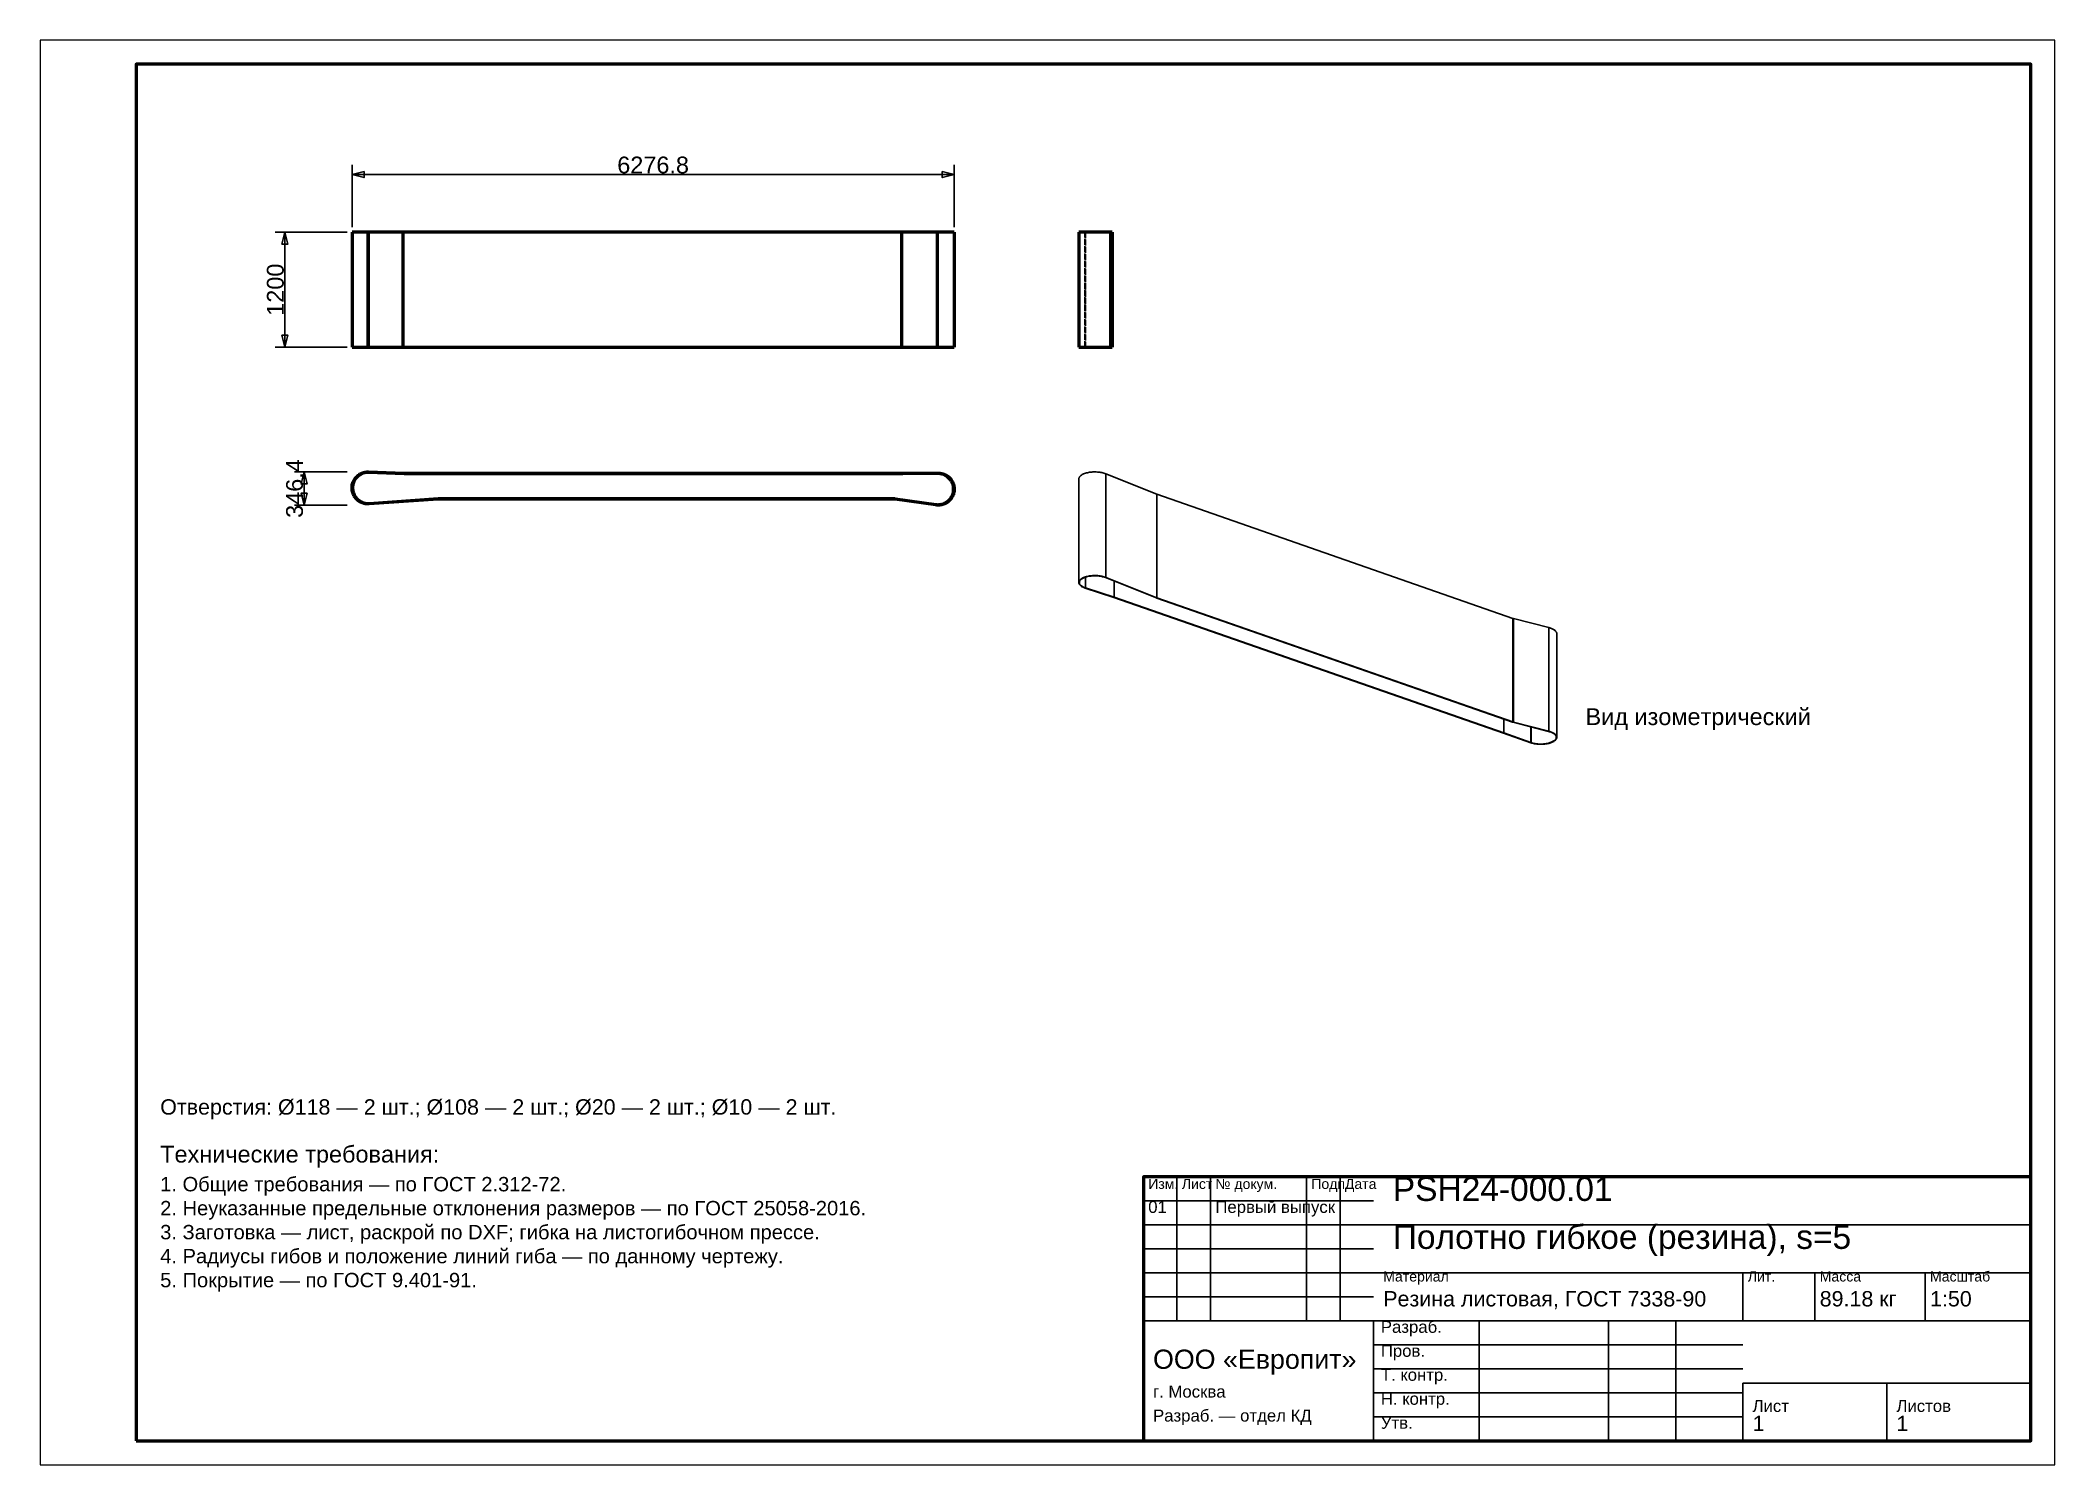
# Model space of a CAD drawing. Header units: millimetres. Extents: x 0 to 420, y 0 to 297.
import ezdxf
from ezdxf.enums import TextEntityAlignment as Align

# ---------------------------------------------------------------- set-up
doc = ezdxf.new("R2010")
doc.units = ezdxf.units.MM
doc.linetypes.add('DASHED', pattern=[1.524, 1.27, -0.254])
doc.styles.add('GOST', font='Arial')

msp = doc.modelspace()

# ---------------------------------------------------------------- texts
at = {"color": 7, "style": 'GOST'}
msp.add_text('6276.8', height=3.5, dxfattribs=at).set_placement((127.77, 271), align=Align.MIDDLE)
for s, p in [('1200', (49, 245)), ('346.4', (53, 203.54))]:
    msp.add_text(s, height=3.5, rotation=90, dxfattribs=at).set_placement(p, align=Align.MIDDLE)
at = {"color": 3, "style": 'GOST'}
for s, height, p in [('Вид изометрический', 3.5, (322.18, 154.22)), ('Технические требования:', 3.5, (25, 63)), ('1. Общие требования — по ГОСТ 2.312-72.', 3, (25, 57)), ('Изм.', 2.1, (231, 57.5)), ('Лист', 2.1, (238, 57.5)), ('№ докум.', 2.1, (245, 57.5)), ('Подп.', 2.1, (265, 57.5)), ('Дата', 2.1, (272, 57.5)), ('PSH24-000.01', 5, (282, 55)), ('2. Неуказанные предельные отклонения размеров — по ГОСТ 25058-2016.', 3, (25, 52)), ('01', 2.5, (231, 52.5)), ('Первый выпуск', 2.5, (245, 52.5)), ('3. Заготовка — лист, раскрой по DXF; гибка на листогибочном прессе.', 3, (25, 47)), ('Полотно гибкое (резина), s=5', 5, (282, 45)), ('4. Радиусы гибов и положение линий гиба — по данному чертежу.', 3, (25, 42)), ('5. Покрытие — по ГОСТ 9.401-91.', 3, (25, 37)), ('Материал', 2.1, (280, 38.2)), ('Лит.', 2.1, (356, 38.2)), ('Масса', 2.1, (371, 38.2)), ('Масштаб', 2.1, (394, 38.2)), ('Резина листовая, ГОСТ 7338-90', 3.2, (280, 33)), ('89.18 кг', 3.2, (371, 33)), ('1:50', 3.2, (394, 33)), ('Разраб.', 2.5, (279.5, 27.5)), ('ООО «Европит»', 4, (232, 20)), ('Пров.', 2.5, (279.5, 22.5)), ('Т. контр.', 2.5, (279.5, 17.5)), ('г. Москва', 2.5, (232, 14)), ('Н. контр.', 2.5, (279.5, 12.5)), ('Лист', 2.5, (357, 11)), ('Листов', 2.5, (387, 11)), ('Разраб. — отдел КД', 2.5, (232, 9)), ('Утв.', 2.5, (279.5, 7.5)), ('1', 3.2, (357, 7)), ('1', 3.2, (387, 7))]:
    msp.add_text(s, height=height, dxfattribs=at).set_placement(p)
at = {"color": 6, "style": 'GOST'}
msp.add_text('Отверстия: Ø118 — 2 шт.; Ø108 — 2 шт.; Ø20 — 2 шт.; Ø10 — 2 шт.', height=3.2, dxfattribs=at).set_placement((25, 73))

# ---------------------------------------------------------------- linework, layer by layer
at = {"color": 7, "lineweight": 35}
for p, q in [((65, 258), (65, 271)), ((65, 269), (190.54, 269)), ((190.54, 258), (190.54, 271)), ((64, 257), (49, 257)), ((51, 233), (51, 257)), ((64, 233), (49, 233)), ((64, 207), (53, 207)), ((55, 200.07), (55, 207)), ((64, 200.07), (53, 200.07)), ((237, 30), (237, 60)), ((244, 30), (244, 60)), ((264, 30), (264, 60)), ((271, 30), (271, 60)), ((230, 55), (278, 55)), ((230, 50), (278, 50)), ((278, 50), (415, 50)), ((230, 45), (278, 45)), ((230, 40), (278, 40)), ((278, 40), (415, 40)), ((355, 30), (355, 40)), ((370, 30), (370, 40)), ((393, 30), (393, 40)), ((230, 35), (278, 35)), ((230, 30), (278, 30)), ((278, 30), (415, 30)), ((300, 5), (300, 30)), ((327, 5), (327, 30)), ((341, 5), (341, 30)), ((278, 25), (355, 25)), ((278, 20), (355, 20)), ((355, 17), (415, 17)), ((278, 15), (355, 15)), ((278, 10), (355, 10))]:
    msp.add_line(p, q, dxfattribs=at)
at = {"color": 1, "lineweight": 70}
for p, q in [((65.02, 257), (65, 257)), ((65, 257), (65, 233)), ((65.08, 257), (65.02, 257)), ((65.19, 257), (65.08, 257)), ((65.33, 257), (65.19, 257)), ((65.51, 257), (65.33, 257)), ((65.73, 257), (65.51, 257)), ((65.98, 257), (65.73, 257)), ((66.26, 257), (65.98, 257)), ((66.56, 257), (66.26, 257)), ((66.89, 257), (66.56, 257)), ((67.24, 257), (66.89, 257)), ((67.6, 257), (67.24, 257)), ((67.97, 257), (67.6, 257)), ((68.34, 257), (67.97, 257)), ((68.35, 257), (68.34, 257)), ((68.34, 257), (68.34, 257)), ((68.34, 257), (68.34, 257)), ((68.34, 257), (68.34, 257)), ((68.34, 257), (68.34, 257)), ((68.34, 233), (68.34, 257)), ((68.36, 257), (68.35, 257)), ((68.35, 257), (68.35, 257)), ((68.35, 257), (68.35, 257)), ((68.35, 257), (68.35, 257)), ((68.35, 257), (68.35, 257)), ((68.35, 257), (68.35, 257)), ((68.35, 257), (68.35, 257)), ((68.36, 257), (68.36, 257)), ((68.36, 257), (68.36, 257)), ((68.36, 257), (68.36, 233)), ((75.67, 257), (68.36, 257)), ((68.36, 257), (68.36, 257)), ((68.36, 233), (68.36, 257)), ((179.65, 257), (75.67, 257)), ((75.67, 257), (75.67, 257)), ((75.67, 257), (75.67, 257)), ((75.67, 257), (75.67, 257)), ((75.67, 257), (75.67, 257)), ((75.67, 257), (75.67, 257)), ((75.67, 257), (75.67, 257)), ((75.67, 257), (75.67, 257)), ((75.67, 257), (75.67, 257)), ((75.67, 257), (75.67, 257)), ((75.67, 257), (75.67, 257)), ((75.67, 257), (75.67, 257)), ((75.67, 257), (75.67, 257)), ((75.67, 257), (75.67, 257)), ((75.67, 257), (75.67, 257)), ((75.67, 233), (75.67, 257)), ((75.67, 233), (75.67, 257)), ((179.66, 257), (179.65, 257)), ((179.65, 257), (179.65, 257)), ((179.65, 257), (179.65, 257)), ((179.65, 257), (179.65, 257)), ((179.65, 233), (179.65, 257)), ((187.08, 257), (179.66, 257)), ((179.66, 257), (179.66, 257)), ((179.66, 257), (179.66, 257)), ((179.66, 257), (179.66, 257)), ((179.66, 257), (179.66, 257)), ((179.66, 257), (179.66, 257)), ((179.66, 257), (179.66, 257)), ((179.66, 257), (179.66, 257)), ((179.66, 257), (179.66, 257)), ((179.66, 257), (179.66, 257)), ((179.66, 257), (179.66, 257)), ((179.66, 233), (179.66, 257)), ((187.46, 257), (187.08, 257)), ((187.08, 233), (187.08, 257)), ((187.84, 257), (187.46, 257)), ((188.21, 257), (187.84, 257)), ((188.57, 257), (188.21, 257)), ((188.91, 257), (188.57, 257)), ((189.22, 257), (188.91, 257)), ((189.51, 257), (189.22, 257)), ((189.77, 257), (189.51, 257)), ((190, 257), (189.77, 257)), ((190.19, 257), (190, 257)), ((190.34, 257), (190.19, 257)), ((190.45, 257), (190.34, 257)), ((190.51, 257), (190.45, 257)), ((190.54, 257), (190.51, 257)), ((190.54, 257), (190.54, 233)), ((216.62, 257), (216.54, 257)), ((216.54, 257), (216.54, 233)), ((216.87, 257), (216.62, 257)), ((217.26, 257), (216.87, 257)), ((217.79, 257), (217.26, 257)), ((218.43, 257), (217.79, 257)), ((219.13, 257), (218.43, 257)), ((219.88, 257), (219.13, 257)), ((220.62, 257), (219.88, 257)), ((221.32, 257), (220.62, 257)), ((221.96, 257), (221.32, 257)), ((222.49, 257), (221.96, 257)), ((222.88, 257), (222.49, 257)), ((223.13, 257), (222.88, 257)), ((223.21, 257), (223.13, 257)), ((223.21, 233), (223.21, 257)), ((223.46, 257), (223.21, 257)), ((223.46, 257), (223.46, 257)), ((223.46, 257), (223.46, 257)), ((223.46, 257), (223.46, 257)), ((223.46, 257), (223.46, 257)), ((223.46, 257), (223.46, 257)), ((223.46, 257), (223.46, 257)), ((223.46, 257), (223.46, 257)), ((223.46, 257), (223.46, 257)), ((223.46, 257), (223.46, 257)), ((223.46, 257), (223.46, 257)), ((223.46, 257), (223.46, 257)), ((223.46, 257), (223.46, 257)), ((223.46, 257), (223.46, 257)), ((223.46, 257), (223.46, 257)), ((223.46, 257), (223.46, 257)), ((223.46, 257), (223.46, 257)), ((223.46, 257), (223.46, 257)), ((223.46, 257), (223.46, 257)), ((223.46, 257), (223.46, 257)), ((223.46, 257), (223.46, 257)), ((223.46, 257), (223.46, 257)), ((223.46, 257), (223.46, 257)), ((223.46, 257), (223.46, 257)), ((223.46, 257), (223.46, 257)), ((223.46, 257), (223.46, 257)), ((223.46, 257), (223.46, 257)), ((223.46, 257), (223.46, 257)), ((223.46, 257), (223.46, 257)), ((223.46, 257), (223.46, 233)), ((223.46, 233), (223.46, 257)), ((65, 233), (65.02, 233)), ((65.02, 233), (65.08, 233)), ((65.08, 233), (65.19, 233)), ((65.19, 233), (65.33, 233)), ((65.33, 233), (65.51, 233)), ((65.51, 233), (65.73, 233)), ((65.73, 233), (65.98, 233)), ((65.98, 233), (66.26, 233)), ((66.26, 233), (66.56, 233)), ((66.56, 233), (66.89, 233)), ((66.89, 233), (67.24, 233)), ((67.24, 233), (67.6, 233)), ((67.6, 233), (67.97, 233)), ((67.97, 233), (68.34, 233)), ((68.35, 233), (68.34, 233)), ((68.34, 233), (68.34, 233)), ((68.34, 233), (68.34, 233)), ((68.34, 233), (68.34, 233)), ((68.34, 233), (68.34, 233)), ((68.36, 233), (68.35, 233)), ((68.35, 233), (68.35, 233)), ((68.35, 233), (68.35, 233)), ((68.35, 233), (68.35, 233)), ((68.35, 233), (68.35, 233)), ((68.35, 233), (68.35, 233)), ((68.35, 233), (68.35, 233)), ((68.36, 233), (68.36, 233)), ((68.36, 233), (68.36, 233)), ((68.36, 233), (75.67, 233)), ((68.36, 233), (68.36, 233)), ((75.67, 233), (179.65, 233)), ((75.67, 233), (75.67, 233)), ((75.67, 233), (75.67, 233)), ((75.67, 233), (75.67, 233)), ((75.67, 233), (75.67, 233)), ((75.67, 233), (75.67, 233)), ((75.67, 233), (75.67, 233)), ((75.67, 233), (75.67, 233)), ((75.67, 233), (75.67, 233)), ((75.67, 233), (75.67, 233)), ((75.67, 233), (75.67, 233)), ((75.67, 233), (75.67, 233)), ((75.67, 233), (75.67, 233)), ((75.67, 233), (75.67, 233)), ((75.67, 233), (75.67, 233)), ((179.65, 233), (179.65, 233)), ((179.65, 233), (179.65, 233)), ((179.65, 233), (179.65, 233)), ((179.65, 233), (179.66, 233)), ((179.66, 233), (187.08, 233)), ((179.66, 233), (179.66, 233)), ((179.66, 233), (179.66, 233)), ((179.66, 233), (179.66, 233)), ((179.66, 233), (179.66, 233)), ((179.66, 233), (179.66, 233)), ((179.66, 233), (179.66, 233)), ((179.66, 233), (179.66, 233)), ((179.66, 233), (179.66, 233)), ((179.66, 233), (179.66, 233)), ((179.66, 233), (179.66, 233)), ((187.08, 233), (187.46, 233)), ((187.46, 233), (187.84, 233)), ((187.84, 233), (188.21, 233)), ((188.21, 233), (188.57, 233)), ((188.57, 233), (188.91, 233)), ((188.91, 233), (189.22, 233)), ((189.22, 233), (189.51, 233)), ((189.51, 233), (189.77, 233)), ((189.77, 233), (190, 233)), ((190, 233), (190.19, 233)), ((190.19, 233), (190.34, 233)), ((190.34, 233), (190.45, 233)), ((190.45, 233), (190.51, 233)), ((190.51, 233), (190.54, 233)), ((216.54, 233), (216.62, 233)), ((216.62, 233), (216.87, 233)), ((216.87, 233), (217.26, 233)), ((217.26, 233), (217.79, 233)), ((217.79, 233), (218.43, 233)), ((218.43, 233), (219.13, 233)), ((219.13, 233), (219.88, 233)), ((219.88, 233), (220.62, 233)), ((220.62, 233), (221.32, 233)), ((221.32, 233), (221.96, 233)), ((221.96, 233), (222.49, 233)), ((222.49, 233), (222.88, 233)), ((222.88, 233), (223.13, 233)), ((223.13, 233), (223.21, 233)), ((223.21, 233), (223.46, 233)), ((223.46, 233), (223.46, 233)), ((223.46, 233), (223.46, 233)), ((223.46, 233), (223.46, 233)), ((223.46, 233), (223.46, 233)), ((223.46, 233), (223.46, 233)), ((223.46, 233), (223.46, 233)), ((223.46, 233), (223.46, 233)), ((223.46, 233), (223.46, 233)), ((223.46, 233), (223.46, 233)), ((223.46, 233), (223.46, 233)), ((223.46, 233), (223.46, 233)), ((223.46, 233), (223.46, 233)), ((223.46, 233), (223.46, 233)), ((223.46, 233), (223.46, 233)), ((223.46, 233), (223.46, 233)), ((223.46, 233), (223.46, 233)), ((223.46, 233), (223.46, 233)), ((223.46, 233), (223.46, 233)), ((223.46, 233), (223.46, 233)), ((223.46, 233), (223.46, 233)), ((223.46, 233), (223.46, 233)), ((223.46, 233), (223.46, 233)), ((223.46, 233), (223.46, 233)), ((223.46, 233), (223.46, 233)), ((223.46, 233), (223.46, 233)), ((223.46, 233), (223.46, 233)), ((223.46, 233), (223.46, 233)), ((223.46, 233), (223.46, 233)), ((65.76, 205.78), (65.89, 205.94)), ((65.93, 205.83), (65.8, 205.67)), ((65.89, 205.94), (66.04, 206.08)), ((66.07, 205.97), (65.93, 205.83)), ((66.04, 206.08), (66.19, 206.22)), ((66.22, 206.11), (66.07, 205.97)), ((66.19, 206.22), (66.35, 206.34)), ((66.38, 206.24), (66.22, 206.11)), ((66.35, 206.34), (66.52, 206.46)), ((66.54, 206.36), (66.38, 206.24)), ((66.52, 206.46), (66.69, 206.57)), ((66.71, 206.46), (66.54, 206.36)), ((66.69, 206.57), (66.87, 206.66)), ((66.89, 206.56), (66.71, 206.46)), ((66.87, 206.66), (67.06, 206.75)), ((67.07, 206.64), (66.89, 206.56)), ((67.06, 206.75), (67.25, 206.82)), ((67.26, 206.72), (67.07, 206.64)), ((67.25, 206.82), (67.45, 206.88)), ((67.46, 206.78), (67.26, 206.72)), ((67.45, 206.88), (67.65, 206.93)), ((67.65, 206.83), (67.46, 206.78)), ((67.65, 206.93), (67.85, 206.96)), ((67.85, 206.86), (67.65, 206.83)), ((67.85, 206.96), (68.05, 206.99)), ((68.05, 206.89), (67.85, 206.86)), ((68.05, 206.99), (68.25, 207)), ((68.25, 206.9), (68.05, 206.89)), ((68.25, 207), (68.46, 207)), ((68.46, 206.9), (68.25, 206.9)), ((68.46, 207), (75.88, 206.73)), ((68.46, 207), (68.46, 206.9)), ((75.87, 206.63), (68.46, 206.9)), ((75.88, 206.73), (75.87, 206.63)), ((75.88, 206.63), (75.87, 206.63)), ((75.88, 206.73), (75.88, 206.73)), ((75.88, 206.73), (179.87, 206.73)), ((75.88, 206.73), (75.88, 206.63)), ((179.87, 206.63), (75.88, 206.63)), ((179.87, 206.73), (187.18, 206.75)), ((179.87, 206.73), (179.87, 206.73)), ((179.87, 206.73), (179.87, 206.63)), ((187.18, 206.65), (179.87, 206.63)), ((179.87, 206.63), (179.87, 206.63)), ((187.18, 206.65), (187.18, 206.75)), ((187.2, 206.65), (187.2, 206.75)), ((187.2, 206.75), (187.4, 206.74)), ((187.4, 206.64), (187.2, 206.65)), ((187.4, 206.74), (187.6, 206.73)), ((187.6, 206.63), (187.4, 206.64)), ((187.6, 206.73), (187.8, 206.7)), ((187.8, 206.6), (187.6, 206.63)), ((187.8, 206.7), (188, 206.65)), ((187.99, 206.55), (187.8, 206.6)), ((188.18, 206.5), (187.99, 206.55)), ((188, 206.65), (188.2, 206.6)), ((188.37, 206.43), (188.18, 206.5)), ((188.2, 206.6), (188.39, 206.53)), ((188.56, 206.35), (188.37, 206.43)), ((188.39, 206.53), (188.58, 206.45)), ((188.74, 206.26), (188.56, 206.35)), ((188.58, 206.45), (188.76, 206.36)), ((188.91, 206.16), (188.74, 206.26)), ((188.76, 206.36), (188.93, 206.26)), ((189.08, 206.05), (188.91, 206.16)), ((188.93, 206.26), (189.1, 206.15)), ((189.24, 205.93), (189.08, 206.05)), ((189.1, 206.15), (189.27, 206.03)), ((189.39, 205.8), (189.24, 205.93)), ((189.27, 206.03), (189.42, 205.9)), ((189.42, 205.9), (189.57, 205.76)), ((65, 203.71), (65.01, 203.91)), ((65, 203.5), (65, 203.71)), ((65.02, 203.3), (65, 203.5)), ((65.01, 203.91), (65.03, 204.12)), ((65.05, 203.1), (65.02, 203.3)), ((65.03, 204.12), (65.06, 204.32)), ((65.09, 202.9), (65.05, 203.1)), ((65.06, 204.32), (65.11, 204.52)), ((65.14, 202.7), (65.09, 202.9)), ((65.12, 204.01), (65.1, 203.81)), ((65.1, 203.81), (65.1, 203.61)), ((65.1, 203.61), (65.11, 203.41)), ((65.11, 204.52), (65.17, 204.71)), ((65.11, 203.41), (65.13, 203.21)), ((65.15, 204.21), (65.12, 204.01)), ((65.13, 203.21), (65.17, 203.01)), ((65.21, 202.51), (65.14, 202.7)), ((65.19, 204.41), (65.15, 204.21)), ((65.17, 204.71), (65.24, 204.91)), ((65.17, 203.01), (65.21, 202.81)), ((65.24, 204.61), (65.19, 204.41)), ((65.21, 202.81), (65.27, 202.62)), ((65.28, 202.32), (65.21, 202.51)), ((65.24, 204.91), (65.32, 205.09)), ((65.31, 204.8), (65.24, 204.61)), ((65.27, 202.62), (65.34, 202.43)), ((65.37, 202.13), (65.28, 202.32)), ((65.38, 204.98), (65.31, 204.8)), ((65.32, 205.09), (65.42, 205.28)), ((65.34, 202.43), (65.43, 202.24)), ((65.47, 201.95), (65.37, 202.13)), ((65.47, 205.17), (65.38, 204.98)), ((65.42, 205.28), (65.52, 205.45)), ((65.43, 202.24), (65.52, 202.06)), ((65.57, 205.34), (65.47, 205.17)), ((65.58, 201.78), (65.47, 201.95)), ((65.52, 205.45), (65.63, 205.62)), ((65.52, 202.06), (65.63, 201.89)), ((65.68, 205.51), (65.57, 205.34)), ((65.7, 201.62), (65.58, 201.78)), ((65.63, 205.62), (65.76, 205.78)), ((65.63, 201.89), (65.74, 201.73)), ((65.8, 205.67), (65.68, 205.51)), ((65.83, 201.46), (65.7, 201.62)), ((65.74, 201.73), (65.87, 201.57)), ((189.53, 205.66), (189.39, 205.8)), ((189.67, 205.51), (189.53, 205.66)), ((189.57, 205.76), (189.71, 205.61)), ((189.79, 205.35), (189.67, 205.51)), ((189.71, 205.61), (189.84, 205.46)), ((189.91, 205.19), (189.79, 205.35)), ((189.84, 205.46), (189.96, 205.29)), ((189.87, 201.59), (189.98, 201.76)), ((190.01, 205.01), (189.91, 205.19)), ((190.03, 201.65), (189.92, 201.48)), ((189.96, 205.29), (190.07, 205.12)), ((189.98, 201.76), (190.08, 201.93)), ((190.11, 204.84), (190.01, 205.01)), ((190.13, 201.82), (190.03, 201.65)), ((190.07, 205.12), (190.16, 204.94)), ((190.08, 201.93), (190.17, 202.12)), ((190.19, 204.65), (190.11, 204.84)), ((190.22, 202), (190.13, 201.82)), ((190.16, 204.94), (190.25, 204.76)), ((190.17, 202.12), (190.24, 202.3)), ((190.26, 204.47), (190.19, 204.65)), ((190.3, 202.19), (190.22, 202)), ((190.24, 202.3), (190.3, 202.49)), ((190.25, 204.76), (190.33, 204.57)), ((190.32, 204.28), (190.26, 204.47)), ((190.3, 202.49), (190.35, 202.69)), ((190.37, 202.38), (190.3, 202.19)), ((190.37, 204.08), (190.32, 204.28)), ((190.33, 204.57), (190.39, 204.38)), ((190.35, 202.69), (190.39, 202.88)), ((190.4, 203.88), (190.37, 204.08)), ((190.43, 202.58), (190.37, 202.38)), ((190.39, 204.38), (190.45, 204.18)), ((190.39, 202.88), (190.42, 203.08)), ((190.42, 203.68), (190.4, 203.88)), ((190.43, 203.48), (190.42, 203.68)), ((190.42, 203.08), (190.43, 203.28)), ((190.43, 203.28), (190.43, 203.48)), ((190.47, 202.77), (190.43, 202.58)), ((190.45, 204.18), (190.49, 203.98)), ((190.51, 202.97), (190.47, 202.77)), ((190.49, 203.98), (190.51, 203.78)), ((190.51, 203.78), (190.53, 203.58)), ((190.53, 203.18), (190.51, 202.97)), ((190.53, 203.58), (190.54, 203.38)), ((190.54, 203.38), (190.53, 203.18)), ((65.97, 201.31), (65.83, 201.46)), ((65.87, 201.57), (66, 201.42)), ((66.12, 201.17), (65.97, 201.31)), ((66, 201.42), (66.15, 201.28)), ((66.28, 201.04), (66.12, 201.17)), ((66.15, 201.28), (66.3, 201.14)), ((66.44, 200.92), (66.28, 201.04)), ((66.3, 201.14), (66.46, 201.02)), ((66.61, 200.8), (66.44, 200.92)), ((66.46, 201.02), (66.63, 200.91)), ((66.79, 200.7), (66.61, 200.8)), ((66.63, 200.91), (66.81, 200.81)), ((66.97, 200.61), (66.79, 200.7)), ((66.81, 200.81), (66.99, 200.72)), ((67.16, 200.54), (66.97, 200.61)), ((66.99, 200.72), (67.17, 200.64)), ((67.36, 200.47), (67.16, 200.54)), ((67.17, 200.64), (67.36, 200.57)), ((67.36, 200.57), (67.56, 200.52)), ((67.55, 200.42), (67.36, 200.47)), ((67.75, 200.37), (67.55, 200.42)), ((67.56, 200.52), (67.76, 200.48)), ((67.96, 200.34), (67.75, 200.37)), ((67.76, 200.48), (67.96, 200.45)), ((67.96, 200.45), (68.16, 200.43)), ((68.16, 200.33), (67.96, 200.34)), ((68.16, 200.43), (68.36, 200.42)), ((68.36, 200.32), (68.16, 200.33)), ((68.36, 200.42), (68.56, 200.43)), ((68.57, 200.33), (68.36, 200.32)), ((68.56, 200.43), (82.99, 201.43)), ((68.57, 200.33), (68.56, 200.43)), ((82.99, 201.33), (68.57, 200.33)), ((82.99, 201.43), (83.07, 201.43)), ((82.99, 201.33), (82.99, 201.43)), ((83.07, 201.33), (82.99, 201.33)), ((83.07, 201.43), (178.07, 201.43)), ((83.07, 201.33), (83.07, 201.43)), ((178.07, 201.33), (83.07, 201.33)), ((178.07, 201.43), (178.15, 201.43)), ((178.07, 201.33), (178.07, 201.43)), ((178.14, 201.33), (178.07, 201.33)), ((178.22, 201.32), (178.14, 201.33)), ((178.15, 201.43), (178.23, 201.42)), ((178.22, 201.32), (178.23, 201.42)), ((186.72, 200.11), (178.22, 201.32)), ((178.23, 201.42), (186.74, 200.21)), ((186.72, 200.11), (186.74, 200.21)), ((186.93, 200.08), (186.72, 200.11)), ((186.74, 200.21), (186.94, 200.18)), ((187.13, 200.07), (186.93, 200.08)), ((186.94, 200.18), (187.14, 200.17)), ((187.33, 200.08), (187.13, 200.07)), ((187.14, 200.17), (187.34, 200.18)), ((187.53, 200.09), (187.33, 200.08)), ((187.34, 200.18), (187.54, 200.19)), ((187.74, 200.12), (187.53, 200.09)), ((187.54, 200.19), (187.74, 200.22)), ((187.74, 200.22), (187.93, 200.26)), ((187.94, 200.16), (187.74, 200.12)), ((187.93, 200.26), (188.13, 200.31)), ((188.13, 200.21), (187.94, 200.16)), ((188.13, 200.31), (188.32, 200.37)), ((188.32, 200.27), (188.13, 200.21)), ((188.32, 200.37), (188.5, 200.45)), ((188.51, 200.34), (188.32, 200.27)), ((188.5, 200.45), (188.69, 200.54)), ((188.7, 200.43), (188.51, 200.34)), ((188.69, 200.54), (188.86, 200.63)), ((188.88, 200.53), (188.7, 200.43)), ((188.86, 200.63), (189.03, 200.74)), ((189.05, 200.63), (188.88, 200.53)), ((189.03, 200.74), (189.19, 200.86)), ((189.21, 200.75), (189.05, 200.63)), ((189.19, 200.86), (189.35, 200.99)), ((189.37, 200.88), (189.21, 200.75)), ((189.35, 200.99), (189.49, 201.13)), ((189.52, 201.02), (189.37, 200.88)), ((189.49, 201.13), (189.63, 201.27)), ((189.66, 201.16), (189.52, 201.02)), ((189.63, 201.27), (189.76, 201.43)), ((189.8, 201.32), (189.66, 201.16)), ((189.76, 201.43), (189.87, 201.59)), ((189.92, 201.48), (189.8, 201.32))]:
    msp.add_line(p, q, dxfattribs=at)
at = {"color": 5, "linetype": 'DASHED', "lineweight": 35}
for p, q in [((65, 257), (65.02, 257)), ((65.02, 257), (65.1, 257)), ((65.12, 257), (65.1, 257)), ((65.1, 257), (65.12, 257)), ((65.1, 257), (65.22, 257)), ((65.18, 257), (65.12, 257)), ((65.12, 257), (65.18, 257)), ((65.28, 257), (65.18, 257)), ((65.18, 257), (65.28, 257)), ((65.22, 257), (65.39, 257)), ((65.42, 257), (65.28, 257)), ((65.28, 257), (65.42, 257)), ((65.39, 257), (65.61, 257)), ((65.6, 257), (65.42, 257)), ((65.42, 257), (65.6, 257)), ((65.81, 257), (65.6, 257)), ((65.6, 257), (65.81, 257)), ((65.61, 257), (65.86, 257)), ((66.05, 257), (65.81, 257)), ((65.81, 257), (66.05, 257)), ((65.86, 257), (66.15, 257)), ((66.32, 257), (66.05, 257)), ((66.05, 257), (66.32, 257)), ((66.15, 257), (66.48, 257)), ((66.62, 257), (66.32, 257)), ((66.32, 257), (66.62, 257)), ((66.48, 257), (66.83, 257)), ((66.93, 257), (66.62, 257)), ((66.62, 257), (66.93, 257)), ((66.83, 257), (67.2, 257)), ((67.27, 257), (66.93, 257)), ((66.93, 257), (67.27, 257)), ((67.2, 257), (67.59, 257)), ((67.62, 257), (67.27, 257)), ((67.27, 257), (67.62, 257)), ((67.59, 257), (68, 257)), ((67.98, 257), (67.62, 257)), ((67.62, 257), (67.98, 257)), ((68.34, 257), (67.98, 257)), ((67.98, 257), (68.34, 257)), ((68, 257), (68.4, 257)), ((68.34, 233), (68.34, 257)), ((68.39, 257), (68.36, 257)), ((68.36, 257), (75.67, 257)), ((68.42, 257), (68.39, 257)), ((68.4, 257), (68.81, 257)), ((68.45, 257), (68.42, 257)), ((68.48, 257), (68.45, 257)), ((68.52, 257), (68.48, 257)), ((68.55, 257), (68.52, 257)), ((68.58, 257), (68.55, 257)), ((68.61, 257), (68.58, 257)), ((68.64, 257), (68.61, 257)), ((68.67, 257), (68.64, 257)), ((68.7, 257), (68.67, 257)), ((68.73, 257), (68.7, 257)), ((68.77, 257), (68.73, 257)), ((68.8, 257), (68.77, 257)), ((68.81, 257), (68.8, 257)), ((77.3, 257), (68.8, 257)), ((68.81, 257), (77.32, 257)), ((75.67, 257), (75.67, 257)), ((75.67, 257), (75.67, 257)), ((75.67, 257), (75.67, 257)), ((75.67, 257), (75.67, 257)), ((75.67, 257), (75.67, 257)), ((75.67, 257), (75.67, 257)), ((75.67, 257), (75.67, 257)), ((75.67, 257), (75.67, 257)), ((75.67, 257), (75.67, 257)), ((75.67, 257), (75.67, 257)), ((75.67, 257), (75.67, 257)), ((75.67, 257), (75.67, 257)), ((75.67, 257), (75.67, 257)), ((75.67, 257), (75.67, 257)), ((75.67, 257), (75.67, 257)), ((75.67, 257), (179.65, 257)), ((77.31, 257), (77.3, 257)), ((77.32, 257), (77.3, 257)), ((77.33, 257), (77.31, 257)), ((77.32, 257), (77.33, 257)), ((77.34, 257), (77.33, 257)), ((77.33, 257), (77.34, 257)), ((77.35, 257), (77.34, 257)), ((77.34, 257), (77.35, 257)), ((77.36, 257), (77.35, 257)), ((77.35, 257), (77.36, 257)), ((77.37, 257), (77.36, 257)), ((77.36, 257), (77.37, 257)), ((77.39, 257), (77.37, 257)), ((77.37, 257), (77.38, 257)), ((77.38, 257), (77.39, 257)), ((77.4, 257), (77.39, 257)), ((77.39, 257), (77.4, 257)), ((77.41, 257), (77.4, 257)), ((77.4, 257), (77.41, 257)), ((77.42, 257), (77.41, 257)), ((77.41, 257), (77.43, 257)), ((77.43, 257), (77.42, 257)), ((77.45, 257), (77.43, 257)), ((77.43, 257), (77.44, 257)), ((77.44, 257), (77.45, 257)), ((77.46, 257), (77.45, 257)), ((77.45, 257), (77.46, 257)), ((77.47, 257), (77.46, 257)), ((77.46, 257), (77.47, 257)), ((77.47, 257), (172.47, 257)), ((172.47, 257), (77.47, 257)), ((172.48, 257), (172.47, 257)), ((172.47, 257), (172.47, 257)), ((172.47, 257), (172.47, 257)), ((172.47, 257), (172.48, 257)), ((172.49, 257), (172.48, 257)), ((172.48, 257), (172.48, 257)), ((172.48, 257), (172.49, 257)), ((172.5, 257), (172.49, 257)), ((172.49, 257), (172.49, 257)), ((172.49, 257), (172.5, 257)), ((172.51, 257), (172.5, 257)), ((172.5, 257), (172.5, 257)), ((172.5, 257), (172.5, 257)), ((172.5, 257), (172.51, 257)), ((172.52, 257), (172.51, 257)), ((172.51, 257), (172.51, 257)), ((172.51, 257), (172.52, 257)), ((172.53, 257), (172.52, 257)), ((172.52, 257), (172.52, 257)), ((172.52, 257), (172.52, 257)), ((172.52, 257), (172.53, 257)), ((172.54, 257), (172.53, 257)), ((172.53, 257), (172.53, 257)), ((172.53, 257), (172.53, 257)), ((172.53, 257), (172.54, 257)), ((172.55, 257), (172.54, 257)), ((172.54, 257), (172.54, 257)), ((172.54, 257), (172.54, 257)), ((172.54, 257), (172.55, 257)), ((172.54, 257), (186.97, 257)), ((186.97, 257), (172.55, 257)), ((179.65, 257), (179.65, 257)), ((179.65, 257), (179.66, 257)), ((179.66, 257), (179.66, 257)), ((179.66, 257), (179.66, 257)), ((179.66, 257), (179.66, 257)), ((179.66, 257), (179.66, 257)), ((179.66, 257), (179.66, 257)), ((179.66, 257), (179.66, 257)), ((179.66, 257), (179.66, 257)), ((179.66, 257), (179.66, 257)), ((179.66, 257), (179.66, 257)), ((179.66, 257), (179.66, 257)), ((179.66, 257), (179.66, 257)), ((179.66, 257), (179.66, 257)), ((179.66, 257), (179.66, 257)), ((179.66, 257), (187.08, 257)), ((187.35, 257), (186.97, 257)), ((186.97, 257), (186.97, 257)), ((186.97, 257), (187.36, 257)), ((187.08, 257), (187.45, 257)), ((187.08, 257), (187.08, 257)), ((187.73, 257), (187.35, 257)), ((187.36, 257), (187.75, 257)), ((187.45, 257), (187.82, 257)), ((188.1, 257), (187.73, 257)), ((187.75, 257), (188.13, 257)), ((187.82, 257), (188.18, 257)), ((188.46, 257), (188.1, 257)), ((188.13, 257), (188.5, 257)), ((188.18, 257), (188.53, 257)), ((188.8, 257), (188.46, 257)), ((188.5, 257), (188.85, 257)), ((188.53, 257), (188.86, 257)), ((189.11, 257), (188.8, 257)), ((188.85, 257), (189.17, 257)), ((188.86, 257), (189.16, 257)), ((189.41, 257), (189.11, 257)), ((189.16, 257), (189.45, 257)), ((189.17, 257), (189.48, 257)), ((189.67, 257), (189.41, 257)), ((189.45, 257), (189.7, 257)), ((189.48, 257), (189.74, 257)), ((189.9, 257), (189.67, 257)), ((189.7, 257), (189.92, 257)), ((189.74, 257), (189.98, 257)), ((190.09, 257), (189.9, 257)), ((189.92, 257), (190.1, 257)), ((189.98, 257), (190.18, 257)), ((190.24, 257), (190.09, 257)), ((190.1, 257), (190.25, 257)), ((190.18, 257), (190.33, 257)), ((190.35, 257), (190.24, 257)), ((190.25, 257), (190.35, 257)), ((190.33, 257), (190.44, 257)), ((190.35, 257), (190.41, 257)), ((190.41, 257), (190.35, 257)), ((190.41, 257), (190.44, 257)), ((190.44, 257), (190.41, 257)), ((190.44, 257), (190.51, 257)), ((190.51, 257), (190.54, 257)), ((216.54, 257), (216.54, 257)), ((216.54, 257), (216.54, 257)), ((216.54, 257), (216.54, 257)), ((216.54, 257), (216.54, 257)), ((216.54, 257), (216.54, 257)), ((216.54, 257), (216.54, 257)), ((216.54, 257), (216.54, 257)), ((216.54, 257), (216.55, 257)), ((216.55, 257), (216.55, 257)), ((216.55, 257), (216.55, 257)), ((216.55, 257), (216.56, 257)), ((216.56, 257), (216.56, 257)), ((216.56, 257), (216.56, 257)), ((216.56, 257), (216.57, 257)), ((216.57, 257), (216.67, 257)), ((216.57, 257), (217.78, 257)), ((216.65, 257), (216.64, 257)), ((216.64, 257), (216.64, 257)), ((216.64, 257), (216.64, 257)), ((216.64, 257), (216.64, 257)), ((216.64, 257), (216.64, 257)), ((216.64, 257), (216.64, 257)), ((216.64, 257), (216.64, 257)), ((216.64, 257), (216.64, 257)), ((216.64, 257), (216.72, 257)), ((216.66, 257), (216.65, 257)), ((216.65, 257), (216.65, 257)), ((216.65, 257), (216.65, 257)), ((216.67, 257), (216.66, 257)), ((216.66, 257), (216.66, 257)), ((216.66, 257), (216.66, 257)), ((217.88, 257), (216.67, 257)), ((216.72, 257), (216.96, 257)), ((217.79, 257), (216.79, 257)), ((216.79, 257), (216.89, 257)), ((216.79, 257), (216.79, 257)), ((216.79, 257), (216.79, 257)), ((216.79, 257), (216.79, 257)), ((216.79, 257), (216.79, 257)), ((216.79, 257), (216.79, 257)), ((216.79, 257), (216.79, 257)), ((216.79, 257), (216.79, 257)), ((216.79, 257), (216.79, 257)), ((216.79, 257), (216.79, 257)), ((216.79, 257), (216.79, 257)), ((216.79, 257), (216.79, 257)), ((216.79, 257), (216.79, 257)), ((216.79, 257), (216.79, 257)), ((216.79, 257), (216.79, 257)), ((216.79, 257), (216.87, 257)), ((216.87, 257), (217.11, 257)), ((216.97, 257), (216.89, 257)), ((216.89, 257), (216.89, 257)), ((216.89, 257), (216.89, 257)), ((216.89, 257), (216.89, 257)), ((216.89, 257), (216.89, 257)), ((216.89, 257), (216.89, 257)), ((216.89, 257), (216.89, 257)), ((216.89, 257), (216.89, 257)), ((216.89, 257), (216.89, 257)), ((216.89, 257), (216.89, 257)), ((216.89, 257), (216.89, 257)), ((216.89, 257), (216.89, 257)), ((216.89, 257), (216.89, 257)), ((216.89, 257), (216.89, 257)), ((216.89, 257), (216.89, 257)), ((216.89, 257), (217.89, 257)), ((216.96, 257), (217.34, 257)), ((217.21, 257), (216.97, 257)), ((217.11, 257), (217.5, 257)), ((217.59, 257), (217.21, 257)), ((217.34, 257), (217.86, 257)), ((217.5, 257), (218.02, 257)), ((218.11, 257), (217.59, 257)), ((217.78, 257), (217.88, 257)), ((217.78, 257), (217.79, 257)), ((217.79, 257), (217.79, 257)), ((217.79, 257), (217.79, 257)), ((217.79, 257), (217.79, 257)), ((217.79, 257), (217.79, 257)), ((217.79, 257), (217.79, 257)), ((217.79, 257), (217.79, 257)), ((217.79, 257), (217.79, 257)), ((217.79, 257), (217.79, 257)), ((217.79, 257), (217.79, 257)), ((217.79, 257), (217.79, 257)), ((217.79, 257), (217.79, 257)), ((217.79, 257), (217.79, 257)), ((217.79, 257), (217.79, 257)), ((217.79, 257), (217.89, 257)), ((217.79, 233), (217.79, 257)), ((217.79, 257), (217.89, 257)), ((217.79, 257), (217.79, 257)), ((217.79, 257), (217.79, 257)), ((217.79, 257), (217.79, 257)), ((217.79, 257), (217.79, 257)), ((217.79, 257), (217.79, 257)), ((217.79, 257), (217.79, 257)), ((217.79, 257), (217.79, 257)), ((217.79, 257), (217.79, 257)), ((217.79, 257), (217.79, 257)), ((217.79, 257), (217.79, 257)), ((217.79, 257), (217.79, 257)), ((217.79, 257), (217.79, 257)), ((217.79, 257), (217.79, 257)), ((217.79, 257), (217.79, 257)), ((217.79, 257), (217.89, 257)), ((217.79, 233), (217.79, 257)), ((217.86, 257), (218.47, 257)), ((217.89, 257), (217.88, 257)), ((217.88, 257), (217.88, 257)), ((217.89, 257), (217.89, 257)), ((217.89, 257), (217.89, 257)), ((217.89, 257), (217.89, 257)), ((217.89, 257), (217.89, 257)), ((217.89, 257), (217.89, 257)), ((217.89, 257), (217.89, 257)), ((217.89, 257), (217.89, 257)), ((217.89, 257), (217.89, 257)), ((217.89, 257), (217.89, 257)), ((217.89, 257), (217.89, 257)), ((217.89, 257), (217.89, 257)), ((217.89, 257), (217.89, 257)), ((217.89, 257), (217.89, 233)), ((217.89, 257), (217.89, 233)), ((217.89, 257), (217.89, 257)), ((217.89, 257), (217.89, 257)), ((217.89, 257), (217.89, 257)), ((217.89, 257), (217.89, 257)), ((217.89, 257), (217.89, 257)), ((217.89, 257), (217.89, 257)), ((217.89, 257), (217.89, 257)), ((217.89, 257), (217.89, 257)), ((217.89, 257), (217.89, 257)), ((217.89, 257), (217.89, 257)), ((217.89, 257), (217.89, 257)), ((217.89, 257), (217.89, 257)), ((217.89, 257), (217.89, 257)), ((217.89, 257), (217.89, 257)), ((218.02, 257), (218.64, 257)), ((218.72, 257), (218.11, 257)), ((218.47, 257), (219.15, 257)), ((218.64, 257), (219.33, 257)), ((219.4, 257), (218.72, 257)), ((219.15, 257), (219.88, 257)), ((219.33, 257), (220.06, 257)), ((220.12, 257), (219.4, 257)), ((219.88, 257), (220.6, 257)), ((220.06, 257), (220.8, 257)), ((220.85, 257), (220.12, 257)), ((220.6, 257), (221.28, 257)), ((220.8, 257), (221.5, 257)), ((221.53, 257), (220.85, 257)), ((221.28, 257), (221.89, 257)), ((221.5, 257), (222.14, 257)), ((222.14, 257), (221.53, 257)), ((221.89, 257), (222.41, 257)), ((222.66, 257), (222.14, 257)), ((222.14, 257), (222.68, 257)), ((222.41, 257), (222.79, 257)), ((223.04, 257), (222.66, 257)), ((222.68, 257), (223.09, 257)), ((222.79, 257), (223.03, 257)), ((223.03, 257), (223.11, 257)), ((223.28, 257), (223.04, 257)), ((223.09, 257), (223.35, 257)), ((223.09, 257), (223.09, 257)), ((223.09, 257), (223.09, 257)), ((223.09, 257), (223.09, 257)), ((223.09, 257), (223.09, 257)), ((223.09, 257), (223.09, 257)), ((223.09, 257), (223.09, 257)), ((223.09, 257), (223.09, 257)), ((223.09, 257), (223.09, 257)), ((223.09, 257), (223.09, 257)), ((223.09, 257), (223.09, 257)), ((223.09, 257), (223.09, 257)), ((223.09, 257), (223.09, 257)), ((223.09, 257), (223.09, 257)), ((223.09, 257), (223.09, 257)), ((223.09, 257), (223.09, 233)), ((223.19, 257), (223.09, 257)), ((223.19, 257), (223.09, 257)), ((223.09, 257), (223.36, 257)), ((223.09, 257), (223.09, 233)), ((223.09, 257), (223.09, 257)), ((223.09, 257), (223.09, 257)), ((223.09, 257), (223.09, 257)), ((223.09, 257), (223.09, 257)), ((223.09, 257), (223.09, 257)), ((223.09, 257), (223.09, 257)), ((223.09, 257), (223.09, 257)), ((223.09, 257), (223.09, 257)), ((223.09, 257), (223.09, 257)), ((223.09, 257), (223.09, 257)), ((223.09, 257), (223.09, 257)), ((223.09, 257), (223.09, 257)), ((223.09, 257), (223.09, 257)), ((223.09, 257), (223.09, 257)), ((223.19, 257), (223.09, 257)), ((223.19, 257), (223.09, 257)), ((223.11, 257), (223.09, 257)), ((223.11, 257), (223.21, 257)), ((223.11, 233), (223.11, 257)), ((223.11, 257), (223.21, 257)), ((223.11, 233), (223.11, 257)), ((223.21, 257), (223.19, 257)), ((223.19, 257), (223.19, 257)), ((223.19, 257), (223.19, 257)), ((223.19, 257), (223.19, 257)), ((223.19, 257), (223.19, 257)), ((223.19, 257), (223.19, 257)), ((223.19, 257), (223.19, 257)), ((223.19, 257), (223.19, 257)), ((223.19, 257), (223.19, 257)), ((223.19, 257), (223.19, 257)), ((223.19, 257), (223.19, 257)), ((223.19, 257), (223.19, 257)), ((223.19, 257), (223.19, 257)), ((223.19, 257), (223.19, 257)), ((223.19, 257), (223.19, 257)), ((223.19, 233), (223.19, 257)), ((223.19, 257), (223.19, 257)), ((223.19, 257), (223.19, 257)), ((223.19, 257), (223.19, 257)), ((223.19, 257), (223.19, 257)), ((223.19, 257), (223.19, 257)), ((223.19, 257), (223.19, 257)), ((223.19, 257), (223.19, 257)), ((223.19, 257), (223.19, 257)), ((223.19, 257), (223.19, 257)), ((223.19, 257), (223.19, 257)), ((223.19, 257), (223.19, 257)), ((223.19, 257), (223.19, 257)), ((223.19, 257), (223.19, 257)), ((223.19, 257), (223.19, 257)), ((223.19, 257), (223.21, 257)), ((223.19, 233), (223.19, 257)), ((223.21, 257), (223.21, 233)), ((223.36, 257), (223.28, 257)), ((223.35, 257), (223.46, 257)), ((223.36, 257), (223.36, 257)), ((223.36, 257), (223.36, 257)), ((223.36, 257), (223.36, 257)), ((223.36, 257), (223.36, 257)), ((223.36, 257), (223.36, 257)), ((223.36, 257), (223.36, 257)), ((223.36, 257), (223.36, 257)), ((223.36, 257), (223.36, 257)), ((223.36, 257), (223.36, 257)), ((223.36, 257), (223.36, 257)), ((223.36, 257), (223.36, 257)), ((223.36, 257), (223.36, 257)), ((223.36, 257), (223.36, 257)), ((223.36, 257), (223.36, 257)), ((223.46, 257), (223.36, 257)), ((65.02, 233), (65, 233)), ((65.1, 233), (65.02, 233)), ((65.12, 233), (65.1, 233)), ((65.1, 233), (65.12, 233)), ((65.22, 233), (65.1, 233)), ((65.18, 233), (65.12, 233)), ((65.12, 233), (65.18, 233)), ((65.28, 233), (65.18, 233)), ((65.18, 233), (65.28, 233)), ((65.39, 233), (65.22, 233)), ((65.42, 233), (65.28, 233)), ((65.28, 233), (65.42, 233)), ((65.61, 233), (65.39, 233)), ((65.6, 233), (65.42, 233)), ((65.42, 233), (65.6, 233)), ((65.81, 233), (65.6, 233)), ((65.6, 233), (65.81, 233)), ((65.86, 233), (65.61, 233)), ((66.05, 233), (65.81, 233)), ((65.81, 233), (66.05, 233)), ((66.15, 233), (65.86, 233)), ((66.32, 233), (66.05, 233)), ((66.05, 233), (66.32, 233)), ((66.48, 233), (66.15, 233)), ((66.62, 233), (66.32, 233)), ((66.32, 233), (66.62, 233)), ((66.83, 233), (66.48, 233)), ((66.93, 233), (66.62, 233)), ((66.62, 233), (66.93, 233)), ((67.2, 233), (66.83, 233)), ((67.27, 233), (66.93, 233)), ((66.93, 233), (67.27, 233)), ((67.59, 233), (67.2, 233)), ((67.62, 233), (67.27, 233)), ((67.27, 233), (67.62, 233)), ((68, 233), (67.59, 233)), ((67.98, 233), (67.62, 233)), ((67.62, 233), (67.98, 233)), ((68.34, 233), (67.98, 233)), ((67.98, 233), (68.34, 233)), ((68.4, 233), (68, 233)), ((68.39, 233), (68.36, 233)), ((68.36, 233), (75.67, 233)), ((68.42, 233), (68.39, 233)), ((68.81, 233), (68.4, 233)), ((68.45, 233), (68.42, 233)), ((68.48, 233), (68.45, 233)), ((68.52, 233), (68.48, 233)), ((68.55, 233), (68.52, 233)), ((68.58, 233), (68.55, 233)), ((68.61, 233), (68.58, 233)), ((68.64, 233), (68.61, 233)), ((68.67, 233), (68.64, 233)), ((68.7, 233), (68.67, 233)), ((68.73, 233), (68.7, 233)), ((68.77, 233), (68.73, 233)), ((68.8, 233), (68.77, 233)), ((68.8, 233), (68.81, 233)), ((77.3, 233), (68.8, 233)), ((77.32, 233), (68.81, 233)), ((75.67, 233), (179.65, 233)), ((75.67, 233), (75.67, 233)), ((75.67, 233), (75.67, 233)), ((75.67, 233), (75.67, 233)), ((75.67, 233), (75.67, 233)), ((75.67, 233), (75.67, 233)), ((75.67, 233), (75.67, 233)), ((75.67, 233), (75.67, 233)), ((75.67, 233), (75.67, 233)), ((75.67, 233), (75.67, 233)), ((75.67, 233), (75.67, 233)), ((75.67, 233), (75.67, 233)), ((75.67, 233), (75.67, 233)), ((75.67, 233), (75.67, 233)), ((75.67, 233), (75.67, 233)), ((75.67, 233), (75.67, 233)), ((77.3, 233), (77.32, 233)), ((77.31, 233), (77.3, 233)), ((77.33, 233), (77.31, 233)), ((77.33, 233), (77.32, 233)), ((77.34, 233), (77.33, 233)), ((77.34, 233), (77.33, 233)), ((77.35, 233), (77.34, 233)), ((77.35, 233), (77.34, 233)), ((77.36, 233), (77.35, 233)), ((77.36, 233), (77.35, 233)), ((77.37, 233), (77.36, 233)), ((77.37, 233), (77.36, 233)), ((77.39, 233), (77.37, 233)), ((77.38, 233), (77.37, 233)), ((77.39, 233), (77.38, 233)), ((77.4, 233), (77.39, 233)), ((77.4, 233), (77.39, 233)), ((77.41, 233), (77.4, 233)), ((77.41, 233), (77.4, 233)), ((77.42, 233), (77.41, 233)), ((77.43, 233), (77.41, 233)), ((77.43, 233), (77.42, 233)), ((77.45, 233), (77.43, 233)), ((77.44, 233), (77.43, 233)), ((77.45, 233), (77.44, 233)), ((77.46, 233), (77.45, 233)), ((77.46, 233), (77.45, 233)), ((77.47, 233), (77.46, 233)), ((77.47, 233), (77.46, 233)), ((172.47, 233), (77.47, 233)), ((172.47, 233), (77.47, 233)), ((172.48, 233), (172.47, 233)), ((172.47, 233), (172.47, 233)), ((172.48, 233), (172.47, 233)), ((172.47, 233), (172.47, 233)), ((172.49, 233), (172.48, 233)), ((172.49, 233), (172.48, 233)), ((172.48, 233), (172.48, 233)), ((172.5, 233), (172.49, 233)), ((172.49, 233), (172.49, 233)), ((172.5, 233), (172.49, 233)), ((172.51, 233), (172.5, 233)), ((172.5, 233), (172.5, 233)), ((172.51, 233), (172.5, 233)), ((172.5, 233), (172.5, 233)), ((172.52, 233), (172.51, 233)), ((172.52, 233), (172.51, 233)), ((172.51, 233), (172.51, 233)), ((172.53, 233), (172.52, 233)), ((172.52, 233), (172.52, 233)), ((172.53, 233), (172.52, 233)), ((172.52, 233), (172.52, 233)), ((172.54, 233), (172.53, 233)), ((172.53, 233), (172.53, 233)), ((172.54, 233), (172.53, 233)), ((172.53, 233), (172.53, 233)), ((172.55, 233), (172.54, 233)), ((172.54, 233), (172.54, 233)), ((186.97, 233), (172.54, 233)), ((172.55, 233), (172.54, 233)), ((172.54, 233), (172.54, 233)), ((186.97, 233), (172.55, 233)), ((179.65, 233), (179.65, 233)), ((179.65, 233), (179.66, 233)), ((179.66, 233), (187.08, 233)), ((179.66, 233), (179.66, 233)), ((179.66, 233), (179.66, 233)), ((179.66, 233), (179.66, 233)), ((179.66, 233), (179.66, 233)), ((179.66, 233), (179.66, 233)), ((179.66, 233), (179.66, 233)), ((179.66, 233), (179.66, 233)), ((179.66, 233), (179.66, 233)), ((179.66, 233), (179.66, 233)), ((179.66, 233), (179.66, 233)), ((179.66, 233), (179.66, 233)), ((179.66, 233), (179.66, 233)), ((179.66, 233), (179.66, 233)), ((186.97, 233), (186.97, 233)), ((187.35, 233), (186.97, 233)), ((187.36, 233), (186.97, 233)), ((187.08, 233), (187.45, 233)), ((187.08, 233), (187.08, 233)), ((187.73, 233), (187.35, 233)), ((187.75, 233), (187.36, 233)), ((187.45, 233), (187.82, 233)), ((188.1, 233), (187.73, 233)), ((188.13, 233), (187.75, 233)), ((187.82, 233), (188.18, 233)), ((188.46, 233), (188.1, 233)), ((188.5, 233), (188.13, 233)), ((188.18, 233), (188.53, 233)), ((188.8, 233), (188.46, 233)), ((188.85, 233), (188.5, 233)), ((188.53, 233), (188.86, 233)), ((189.11, 233), (188.8, 233)), ((189.17, 233), (188.85, 233)), ((188.86, 233), (189.16, 233)), ((189.41, 233), (189.11, 233)), ((189.16, 233), (189.45, 233)), ((189.48, 233), (189.17, 233)), ((189.67, 233), (189.41, 233)), ((189.45, 233), (189.7, 233)), ((189.74, 233), (189.48, 233)), ((189.9, 233), (189.67, 233)), ((189.7, 233), (189.92, 233)), ((189.98, 233), (189.74, 233)), ((190.09, 233), (189.9, 233)), ((189.92, 233), (190.1, 233)), ((190.18, 233), (189.98, 233)), ((190.24, 233), (190.09, 233)), ((190.1, 233), (190.25, 233)), ((190.33, 233), (190.18, 233)), ((190.35, 233), (190.24, 233)), ((190.25, 233), (190.35, 233)), ((190.44, 233), (190.33, 233)), ((190.35, 233), (190.41, 233)), ((190.41, 233), (190.35, 233)), ((190.41, 233), (190.44, 233)), ((190.44, 233), (190.41, 233)), ((190.51, 233), (190.44, 233)), ((190.54, 233), (190.51, 233)), ((216.55, 233), (216.54, 233)), ((216.54, 233), (216.54, 233)), ((216.54, 233), (216.54, 233)), ((216.54, 233), (216.54, 233)), ((216.54, 233), (216.54, 233)), ((216.54, 233), (216.54, 233)), ((216.54, 233), (216.54, 233)), ((216.54, 233), (216.54, 233)), ((216.56, 233), (216.55, 233)), ((216.55, 233), (216.55, 233)), ((216.55, 233), (216.55, 233)), ((216.57, 233), (216.56, 233)), ((216.56, 233), (216.56, 233)), ((216.56, 233), (216.56, 233)), ((217.78, 233), (216.57, 233)), ((216.67, 233), (216.57, 233)), ((216.65, 233), (216.64, 233)), ((216.64, 233), (216.64, 233)), ((216.64, 233), (216.64, 233)), ((216.64, 233), (216.64, 233)), ((216.64, 233), (216.64, 233)), ((216.64, 233), (216.64, 233)), ((216.64, 233), (216.64, 233)), ((216.64, 233), (216.64, 233)), ((216.64, 233), (216.72, 233)), ((216.66, 233), (216.65, 233)), ((216.65, 233), (216.65, 233)), ((216.65, 233), (216.65, 233)), ((216.67, 233), (216.66, 233)), ((216.66, 233), (216.66, 233)), ((216.66, 233), (216.66, 233)), ((217.88, 233), (216.67, 233)), ((216.72, 233), (216.96, 233)), ((216.79, 233), (217.79, 233)), ((216.89, 233), (216.79, 233)), ((216.87, 233), (216.79, 233)), ((216.79, 233), (216.79, 233)), ((216.79, 233), (216.79, 233)), ((216.79, 233), (216.79, 233)), ((216.79, 233), (216.79, 233)), ((216.79, 233), (216.79, 233)), ((216.79, 233), (216.79, 233)), ((216.79, 233), (216.79, 233)), ((216.79, 233), (216.79, 233)), ((216.79, 233), (216.79, 233)), ((216.79, 233), (216.79, 233)), ((216.79, 233), (216.79, 233)), ((216.79, 233), (216.79, 233)), ((216.79, 233), (216.79, 233)), ((216.79, 233), (216.79, 233)), ((217.11, 233), (216.87, 233)), ((216.89, 233), (217.89, 233)), ((216.97, 233), (216.89, 233)), ((216.89, 233), (216.89, 233)), ((216.89, 233), (216.89, 233)), ((216.89, 233), (216.89, 233)), ((216.89, 233), (216.89, 233)), ((216.89, 233), (216.89, 233)), ((216.89, 233), (216.89, 233)), ((216.89, 233), (216.89, 233)), ((216.89, 233), (216.89, 233)), ((216.89, 233), (216.89, 233)), ((216.89, 233), (216.89, 233)), ((216.89, 233), (216.89, 233)), ((216.89, 233), (216.89, 233)), ((216.89, 233), (216.89, 233)), ((216.89, 233), (216.89, 233)), ((216.96, 233), (217.34, 233)), ((217.21, 233), (216.97, 233)), ((217.5, 233), (217.11, 233)), ((217.59, 233), (217.21, 233)), ((217.34, 233), (217.86, 233)), ((218.02, 233), (217.5, 233)), ((218.11, 233), (217.59, 233)), ((217.88, 233), (217.78, 233)), ((217.79, 233), (217.78, 233)), ((217.89, 233), (217.79, 233)), ((217.89, 233), (217.79, 233)), ((217.79, 233), (217.79, 233)), ((217.79, 233), (217.79, 233)), ((217.79, 233), (217.79, 233)), ((217.79, 233), (217.79, 233)), ((217.79, 233), (217.79, 233)), ((217.79, 233), (217.79, 233)), ((217.79, 233), (217.79, 233)), ((217.79, 233), (217.79, 233)), ((217.79, 233), (217.79, 233)), ((217.79, 233), (217.79, 233)), ((217.79, 233), (217.79, 233)), ((217.79, 233), (217.79, 233)), ((217.79, 233), (217.79, 233)), ((217.89, 233), (217.79, 233)), ((217.79, 233), (217.79, 233)), ((217.79, 233), (217.79, 233)), ((217.79, 233), (217.79, 233)), ((217.79, 233), (217.79, 233)), ((217.79, 233), (217.79, 233)), ((217.79, 233), (217.79, 233)), ((217.79, 233), (217.79, 233)), ((217.79, 233), (217.79, 233)), ((217.79, 233), (217.79, 233)), ((217.79, 233), (217.79, 233)), ((217.79, 233), (217.79, 233)), ((217.79, 233), (217.79, 233)), ((217.79, 233), (217.79, 233)), ((217.79, 233), (217.79, 233)), ((217.86, 233), (218.47, 233)), ((217.89, 233), (217.88, 233)), ((217.88, 233), (217.88, 233)), ((217.89, 233), (217.89, 233)), ((217.89, 233), (217.89, 233)), ((217.89, 233), (217.89, 233)), ((217.89, 233), (217.89, 233)), ((217.89, 233), (217.89, 233)), ((217.89, 233), (217.89, 233)), ((217.89, 233), (217.89, 233)), ((217.89, 233), (217.89, 233)), ((217.89, 233), (217.89, 233)), ((217.89, 233), (217.89, 233)), ((217.89, 233), (217.89, 233)), ((217.89, 233), (217.89, 233)), ((217.89, 233), (217.89, 233)), ((217.89, 233), (217.89, 233)), ((217.89, 233), (217.89, 233)), ((217.89, 233), (217.89, 233)), ((217.89, 233), (217.89, 233)), ((217.89, 233), (217.89, 233)), ((217.89, 233), (217.89, 233)), ((217.89, 233), (217.89, 233)), ((217.89, 233), (217.89, 233)), ((217.89, 233), (217.89, 233)), ((217.89, 233), (217.89, 233)), ((217.89, 233), (217.89, 233)), ((217.89, 233), (217.89, 233)), ((217.89, 233), (217.89, 233)), ((218.64, 233), (218.02, 233)), ((218.72, 233), (218.11, 233)), ((218.47, 233), (219.15, 233)), ((219.33, 233), (218.64, 233)), ((219.4, 233), (218.72, 233)), ((219.15, 233), (219.88, 233)), ((220.06, 233), (219.33, 233)), ((220.12, 233), (219.4, 233)), ((219.88, 233), (220.6, 233)), ((220.8, 233), (220.06, 233)), ((220.85, 233), (220.12, 233)), ((220.6, 233), (221.28, 233)), ((221.5, 233), (220.8, 233)), ((221.53, 233), (220.85, 233)), ((221.28, 233), (221.89, 233)), ((222.14, 233), (221.5, 233)), ((222.14, 233), (221.53, 233)), ((221.89, 233), (222.41, 233)), ((222.66, 233), (222.14, 233)), ((222.68, 233), (222.14, 233)), ((222.41, 233), (222.79, 233)), ((223.04, 233), (222.66, 233)), ((223.09, 233), (222.68, 233)), ((222.79, 233), (223.03, 233)), ((223.03, 233), (223.11, 233)), ((223.28, 233), (223.04, 233)), ((223.09, 233), (223.36, 233)), ((223.09, 233), (223.19, 233)), ((223.35, 233), (223.09, 233)), ((223.09, 233), (223.09, 233)), ((223.09, 233), (223.09, 233)), ((223.09, 233), (223.09, 233)), ((223.09, 233), (223.09, 233)), ((223.09, 233), (223.09, 233)), ((223.09, 233), (223.09, 233)), ((223.09, 233), (223.09, 233)), ((223.09, 233), (223.09, 233)), ((223.09, 233), (223.09, 233)), ((223.09, 233), (223.09, 233)), ((223.09, 233), (223.09, 233)), ((223.09, 233), (223.09, 233)), ((223.09, 233), (223.09, 233)), ((223.09, 233), (223.09, 233)), ((223.09, 233), (223.19, 233)), ((223.09, 233), (223.19, 233)), ((223.09, 233), (223.09, 233)), ((223.09, 233), (223.09, 233)), ((223.09, 233), (223.09, 233)), ((223.09, 233), (223.09, 233)), ((223.09, 233), (223.09, 233)), ((223.09, 233), (223.09, 233)), ((223.09, 233), (223.09, 233)), ((223.09, 233), (223.09, 233)), ((223.09, 233), (223.09, 233)), ((223.09, 233), (223.09, 233)), ((223.09, 233), (223.09, 233)), ((223.09, 233), (223.09, 233)), ((223.09, 233), (223.09, 233)), ((223.09, 233), (223.09, 233)), ((223.09, 233), (223.19, 233)), ((223.11, 233), (223.09, 233)), ((223.11, 233), (223.21, 233)), ((223.11, 233), (223.21, 233)), ((223.19, 233), (223.21, 233)), ((223.19, 233), (223.19, 233)), ((223.19, 233), (223.19, 233)), ((223.19, 233), (223.19, 233)), ((223.19, 233), (223.19, 233)), ((223.19, 233), (223.19, 233)), ((223.19, 233), (223.19, 233)), ((223.19, 233), (223.19, 233)), ((223.19, 233), (223.19, 233)), ((223.19, 233), (223.19, 233)), ((223.19, 233), (223.19, 233)), ((223.19, 233), (223.19, 233)), ((223.19, 233), (223.19, 233)), ((223.19, 233), (223.19, 233)), ((223.19, 233), (223.19, 233)), ((223.21, 233), (223.19, 233)), ((223.19, 233), (223.19, 233)), ((223.19, 233), (223.19, 233)), ((223.19, 233), (223.19, 233)), ((223.19, 233), (223.19, 233)), ((223.19, 233), (223.19, 233)), ((223.19, 233), (223.19, 233)), ((223.19, 233), (223.19, 233)), ((223.19, 233), (223.19, 233)), ((223.19, 233), (223.19, 233)), ((223.19, 233), (223.19, 233)), ((223.19, 233), (223.19, 233)), ((223.19, 233), (223.19, 233)), ((223.19, 233), (223.19, 233)), ((223.19, 233), (223.19, 233)), ((223.36, 233), (223.28, 233)), ((223.46, 233), (223.35, 233)), ((223.36, 233), (223.36, 233)), ((223.36, 233), (223.36, 233)), ((223.36, 233), (223.36, 233)), ((223.36, 233), (223.36, 233)), ((223.36, 233), (223.36, 233)), ((223.36, 233), (223.36, 233)), ((223.36, 233), (223.36, 233)), ((223.36, 233), (223.36, 233)), ((223.36, 233), (223.36, 233)), ((223.36, 233), (223.36, 233)), ((223.36, 233), (223.36, 233)), ((223.36, 233), (223.36, 233)), ((223.36, 233), (223.36, 233)), ((223.36, 233), (223.36, 233)), ((223.36, 233), (223.46, 233)), ((65.89, 205.94), (65.76, 205.78)), ((65.93, 205.83), (65.8, 205.67)), ((66.04, 206.08), (65.89, 205.94)), ((66.07, 205.97), (65.93, 205.83)), ((66.19, 206.22), (66.04, 206.08)), ((66.22, 206.11), (66.07, 205.97)), ((66.35, 206.34), (66.19, 206.22)), ((66.38, 206.24), (66.22, 206.11)), ((66.52, 206.46), (66.35, 206.34)), ((66.54, 206.36), (66.38, 206.24)), ((66.69, 206.57), (66.52, 206.46)), ((66.71, 206.46), (66.54, 206.36)), ((66.87, 206.66), (66.69, 206.57)), ((66.89, 206.56), (66.71, 206.46)), ((67.06, 206.75), (66.87, 206.66)), ((67.07, 206.64), (66.89, 206.56)), ((67.25, 206.82), (67.06, 206.75)), ((67.26, 206.72), (67.07, 206.64)), ((67.45, 206.88), (67.25, 206.82)), ((67.46, 206.78), (67.26, 206.72)), ((67.65, 206.93), (67.45, 206.88)), ((67.65, 206.83), (67.46, 206.78)), ((67.85, 206.96), (67.65, 206.93)), ((67.85, 206.86), (67.65, 206.83)), ((68.05, 206.99), (67.85, 206.96)), ((68.05, 206.89), (67.85, 206.86)), ((68.25, 207), (68.05, 206.99)), ((68.25, 206.9), (68.05, 206.89)), ((68.46, 207), (68.25, 207)), ((68.46, 206.9), (68.25, 206.9)), ((75.88, 206.73), (68.46, 207)), ((75.87, 206.63), (68.46, 206.9)), ((75.88, 206.63), (75.87, 206.63)), ((179.87, 206.73), (75.88, 206.73)), ((75.88, 206.73), (75.88, 206.73)), ((179.87, 206.63), (75.88, 206.63)), ((187.18, 206.75), (179.87, 206.73)), ((179.87, 206.73), (179.87, 206.73)), ((187.18, 206.65), (179.87, 206.63)), ((179.87, 206.63), (179.87, 206.63)), ((187.18, 206.65), (187.18, 206.75)), ((187.4, 206.74), (187.2, 206.75)), ((187.2, 206.65), (187.2, 206.75)), ((187.4, 206.64), (187.2, 206.65)), ((187.6, 206.73), (187.4, 206.74)), ((187.6, 206.63), (187.4, 206.64)), ((187.8, 206.7), (187.6, 206.73)), ((187.8, 206.6), (187.6, 206.63)), ((188, 206.65), (187.8, 206.7)), ((187.99, 206.55), (187.8, 206.6)), ((188.18, 206.5), (187.99, 206.55)), ((188.2, 206.6), (188, 206.65)), ((188.37, 206.43), (188.18, 206.5)), ((188.39, 206.53), (188.2, 206.6)), ((188.56, 206.35), (188.37, 206.43)), ((188.58, 206.45), (188.39, 206.53)), ((188.74, 206.26), (188.56, 206.35)), ((188.76, 206.36), (188.58, 206.45)), ((188.91, 206.16), (188.74, 206.26)), ((188.93, 206.26), (188.76, 206.36)), ((189.08, 206.05), (188.91, 206.16)), ((189.1, 206.15), (188.93, 206.26)), ((189.24, 205.93), (189.08, 206.05)), ((189.27, 206.03), (189.1, 206.15)), ((189.39, 205.8), (189.24, 205.93)), ((189.42, 205.9), (189.27, 206.03)), ((189.57, 205.76), (189.42, 205.9)), ((65.01, 203.91), (65, 203.71)), ((65, 203.71), (65, 203.5)), ((65, 203.5), (65.02, 203.3)), ((65.03, 204.12), (65.01, 203.91)), ((65.02, 203.3), (65.05, 203.1)), ((65.06, 204.32), (65.03, 204.12)), ((65.05, 203.1), (65.09, 202.9)), ((65.11, 204.52), (65.06, 204.32)), ((65.09, 202.9), (65.14, 202.7)), ((65.12, 204.01), (65.1, 203.81)), ((65.1, 203.81), (65.1, 203.61)), ((65.1, 203.61), (65.11, 203.41)), ((65.17, 204.71), (65.11, 204.52)), ((65.11, 203.41), (65.13, 203.21)), ((65.15, 204.21), (65.12, 204.01)), ((65.13, 203.21), (65.17, 203.01)), ((65.14, 202.7), (65.21, 202.51)), ((65.19, 204.41), (65.15, 204.21)), ((65.24, 204.91), (65.17, 204.71)), ((65.17, 203.01), (65.21, 202.81)), ((65.24, 204.61), (65.19, 204.41)), ((65.21, 202.81), (65.27, 202.62)), ((65.21, 202.51), (65.28, 202.32)), ((65.32, 205.09), (65.24, 204.91)), ((65.31, 204.8), (65.24, 204.61)), ((65.27, 202.62), (65.34, 202.43)), ((65.28, 202.32), (65.37, 202.13)), ((65.38, 204.98), (65.31, 204.8)), ((65.42, 205.28), (65.32, 205.09)), ((65.34, 202.43), (65.43, 202.24)), ((65.37, 202.13), (65.47, 201.95)), ((65.47, 205.17), (65.38, 204.98)), ((65.52, 205.45), (65.42, 205.28)), ((65.43, 202.24), (65.52, 202.06)), ((65.57, 205.34), (65.47, 205.17)), ((65.47, 201.95), (65.58, 201.78)), ((65.63, 205.62), (65.52, 205.45)), ((65.52, 202.06), (65.63, 201.89)), ((65.68, 205.51), (65.57, 205.34)), ((65.58, 201.78), (65.7, 201.62)), ((65.76, 205.78), (65.63, 205.62)), ((65.63, 201.89), (65.74, 201.73)), ((65.8, 205.67), (65.68, 205.51)), ((65.7, 201.62), (65.83, 201.46)), ((65.74, 201.73), (65.87, 201.57)), ((189.53, 205.66), (189.39, 205.8)), ((189.67, 205.51), (189.53, 205.66)), ((189.71, 205.61), (189.57, 205.76)), ((189.79, 205.35), (189.67, 205.51)), ((189.84, 205.46), (189.71, 205.61)), ((189.91, 205.19), (189.79, 205.35)), ((189.96, 205.29), (189.84, 205.46)), ((189.87, 201.59), (189.98, 201.76)), ((190.01, 205.01), (189.91, 205.19)), ((189.92, 201.48), (190.03, 201.65)), ((190.07, 205.12), (189.96, 205.29)), ((189.98, 201.76), (190.08, 201.93)), ((190.11, 204.84), (190.01, 205.01)), ((190.03, 201.65), (190.13, 201.82)), ((190.16, 204.94), (190.07, 205.12)), ((190.08, 201.93), (190.17, 202.12)), ((190.19, 204.65), (190.11, 204.84)), ((190.13, 201.82), (190.22, 202)), ((190.25, 204.76), (190.16, 204.94)), ((190.17, 202.12), (190.24, 202.3)), ((190.26, 204.47), (190.19, 204.65)), ((190.22, 202), (190.3, 202.19)), ((190.24, 202.3), (190.3, 202.49)), ((190.33, 204.57), (190.25, 204.76)), ((190.32, 204.28), (190.26, 204.47)), ((190.3, 202.49), (190.35, 202.69)), ((190.3, 202.19), (190.37, 202.38)), ((190.37, 204.08), (190.32, 204.28)), ((190.39, 204.38), (190.33, 204.57)), ((190.35, 202.69), (190.39, 202.88)), ((190.4, 203.88), (190.37, 204.08)), ((190.37, 202.38), (190.43, 202.58)), ((190.45, 204.18), (190.39, 204.38)), ((190.39, 202.88), (190.42, 203.08)), ((190.42, 203.68), (190.4, 203.88)), ((190.43, 203.48), (190.42, 203.68)), ((190.42, 203.08), (190.43, 203.28)), ((190.43, 203.28), (190.43, 203.48)), ((190.43, 202.58), (190.47, 202.77)), ((190.49, 203.98), (190.45, 204.18)), ((190.47, 202.77), (190.51, 202.97)), ((190.51, 203.78), (190.49, 203.98)), ((190.53, 203.58), (190.51, 203.78)), ((190.51, 202.97), (190.53, 203.18)), ((190.54, 203.38), (190.53, 203.58)), ((190.53, 203.18), (190.54, 203.38)), ((65.83, 201.46), (65.97, 201.31)), ((65.87, 201.57), (66, 201.42)), ((65.97, 201.31), (66.12, 201.17)), ((66, 201.42), (66.15, 201.28)), ((66.12, 201.17), (66.28, 201.04)), ((66.15, 201.28), (66.3, 201.14)), ((66.28, 201.04), (66.44, 200.92)), ((66.3, 201.14), (66.46, 201.02)), ((66.44, 200.92), (66.61, 200.8)), ((66.46, 201.02), (66.63, 200.91)), ((66.61, 200.8), (66.79, 200.7)), ((66.63, 200.91), (66.81, 200.81)), ((66.79, 200.7), (66.97, 200.61)), ((66.81, 200.81), (66.99, 200.72)), ((66.97, 200.61), (67.16, 200.54)), ((66.99, 200.72), (67.17, 200.64)), ((67.16, 200.54), (67.36, 200.47)), ((67.17, 200.64), (67.36, 200.57)), ((67.36, 200.57), (67.56, 200.52)), ((67.36, 200.47), (67.55, 200.42)), ((67.55, 200.42), (67.75, 200.37)), ((67.56, 200.52), (67.76, 200.48)), ((67.75, 200.37), (67.96, 200.34)), ((67.76, 200.48), (67.96, 200.45)), ((67.96, 200.45), (68.16, 200.43)), ((67.96, 200.34), (68.16, 200.33)), ((68.16, 200.43), (68.36, 200.42)), ((68.16, 200.33), (68.36, 200.32)), ((68.36, 200.42), (68.56, 200.43)), ((68.36, 200.32), (68.57, 200.33)), ((68.56, 200.43), (82.99, 201.43)), ((68.57, 200.33), (82.99, 201.33)), ((82.99, 201.43), (83.07, 201.43)), ((82.99, 201.33), (83.07, 201.33)), ((83.07, 201.43), (178.07, 201.43)), ((83.07, 201.33), (178.07, 201.33)), ((178.07, 201.43), (178.15, 201.43)), ((178.07, 201.33), (178.14, 201.33)), ((178.14, 201.33), (178.22, 201.32)), ((178.15, 201.43), (178.23, 201.42)), ((178.22, 201.32), (186.72, 200.11)), ((178.23, 201.42), (186.74, 200.21)), ((186.72, 200.11), (186.93, 200.08)), ((186.74, 200.21), (186.94, 200.18)), ((186.93, 200.08), (187.13, 200.07)), ((186.94, 200.18), (187.14, 200.17)), ((187.13, 200.07), (187.33, 200.08)), ((187.14, 200.17), (187.34, 200.18)), ((187.33, 200.08), (187.53, 200.09)), ((187.34, 200.18), (187.54, 200.19)), ((187.53, 200.09), (187.74, 200.12)), ((187.54, 200.19), (187.74, 200.22)), ((187.74, 200.22), (187.93, 200.26)), ((187.74, 200.12), (187.94, 200.16)), ((187.93, 200.26), (188.13, 200.31)), ((187.94, 200.16), (188.13, 200.21)), ((188.13, 200.31), (188.32, 200.37)), ((188.13, 200.21), (188.32, 200.27)), ((188.32, 200.37), (188.5, 200.45)), ((188.32, 200.27), (188.51, 200.34)), ((188.5, 200.45), (188.69, 200.54)), ((188.51, 200.34), (188.7, 200.43)), ((188.69, 200.54), (188.86, 200.63)), ((188.7, 200.43), (188.88, 200.53)), ((188.86, 200.63), (189.03, 200.74)), ((188.88, 200.53), (189.05, 200.63)), ((189.03, 200.74), (189.19, 200.86)), ((189.05, 200.63), (189.21, 200.75)), ((189.19, 200.86), (189.35, 200.99)), ((189.21, 200.75), (189.37, 200.88)), ((189.35, 200.99), (189.49, 201.13)), ((189.37, 200.88), (189.52, 201.02)), ((189.49, 201.13), (189.63, 201.27)), ((189.52, 201.02), (189.66, 201.16)), ((189.63, 201.27), (189.76, 201.43)), ((189.66, 201.16), (189.8, 201.32)), ((189.76, 201.43), (189.87, 201.59)), ((189.8, 201.32), (189.92, 201.48))]:
    msp.add_line(p, q, dxfattribs=at)
at = {"color": 1, "lineweight": 35}
for p, q in [((216.59, 205.81), (216.57, 205.76)), ((216.61, 205.86), (216.59, 205.81)), ((216.64, 205.91), (216.61, 205.86)), ((216.67, 205.96), (216.64, 205.91)), ((216.71, 206.01), (216.67, 205.96)), ((216.75, 206.06), (216.71, 206.01)), ((216.8, 206.11), (216.75, 206.06)), ((216.85, 206.16), (216.8, 206.11)), ((216.95, 206.25), (216.85, 206.16)), ((217.08, 206.34), (216.95, 206.25)), ((217.22, 206.43), (217.08, 206.34)), ((217.37, 206.51), (217.22, 206.43)), ((217.54, 206.58), (217.37, 206.51)), ((217.72, 206.66), (217.54, 206.58)), ((217.91, 206.72), (217.72, 206.66)), ((218.11, 206.78), (217.91, 206.72)), ((218.32, 206.83), (218.11, 206.78)), ((218.53, 206.88), (218.32, 206.83)), ((218.76, 206.92), (218.53, 206.88)), ((218.99, 206.95), (218.76, 206.92)), ((219.22, 206.97), (218.99, 206.95)), ((219.46, 206.99), (219.22, 206.97)), ((219.7, 207), (219.46, 206.99)), ((219.94, 207), (219.7, 207)), ((220.18, 206.99), (219.94, 207)), ((220.42, 206.98), (220.18, 206.99)), ((220.66, 206.96), (220.42, 206.98)), ((220.89, 206.93), (220.66, 206.96)), ((221.12, 206.9), (220.89, 206.93)), ((221.34, 206.85), (221.12, 206.9)), ((221.55, 206.8), (221.34, 206.85)), ((221.76, 206.75), (221.55, 206.8)), ((221.95, 206.68), (221.76, 206.75)), ((222.14, 206.62), (221.95, 206.68)), ((232.77, 202.35), (222.14, 206.62)), ((222.14, 185.01), (222.14, 206.62)), ((216.56, 205.7), (216.54, 205.65)), ((216.54, 205.65), (216.54, 205.6)), ((216.54, 205.6), (216.54, 205.55)), ((216.54, 205.55), (216.54, 183.94)), ((216.57, 205.76), (216.56, 205.7)), ((232.83, 202.33), (232.77, 202.35)), ((232.77, 180.75), (232.77, 202.35)), ((307.01, 176.47), (232.83, 202.33)), ((232.83, 180.73), (232.83, 202.33)), ((217.08, 184.74), (217.22, 184.83)), ((217.22, 184.83), (217.37, 184.91)), ((217.3, 184.8), (217.45, 184.88)), ((217.37, 184.91), (217.54, 184.98)), ((217.45, 184.88), (217.61, 184.95)), ((217.54, 184.98), (217.72, 185.05)), ((217.61, 184.95), (217.78, 185.02)), ((217.72, 185.05), (217.91, 185.12)), ((217.78, 185.02), (217.97, 185.08)), ((217.91, 185.12), (218.11, 185.18)), ((217.94, 185.08), (217.94, 182.81)), ((217.97, 185.08), (218.16, 185.14)), ((218.11, 185.18), (218.32, 185.23)), ((218.16, 185.14), (218.36, 185.19)), ((218.32, 185.23), (218.53, 185.28)), ((218.36, 185.19), (218.57, 185.24)), ((218.53, 185.28), (218.76, 185.31)), ((218.57, 185.24), (218.79, 185.27)), ((218.76, 185.31), (218.99, 185.35)), ((218.79, 185.27), (219.01, 185.3)), ((218.99, 185.35), (219.22, 185.37)), ((219.01, 185.3), (219.24, 185.33)), ((219.22, 185.37), (219.46, 185.39)), ((219.24, 185.33), (219.47, 185.34)), ((219.46, 185.39), (219.7, 185.4)), ((219.47, 185.34), (219.71, 185.35)), ((219.7, 185.4), (219.94, 185.4)), ((219.71, 185.35), (219.94, 185.35)), ((219.94, 185.4), (220.18, 185.39)), ((219.94, 185.35), (220.18, 185.35)), ((220.18, 185.39), (220.42, 185.38)), ((220.18, 185.35), (220.41, 185.34)), ((220.41, 185.34), (220.64, 185.32)), ((220.42, 185.38), (220.66, 185.36)), ((220.64, 185.32), (220.86, 185.29)), ((220.66, 185.36), (220.89, 185.33)), ((220.86, 185.29), (221.08, 185.25)), ((220.89, 185.33), (221.12, 185.29)), ((221.08, 185.25), (221.3, 185.21)), ((221.12, 185.29), (221.34, 185.25)), ((221.3, 185.21), (221.5, 185.16)), ((221.34, 185.25), (221.55, 185.2)), ((221.5, 185.16), (221.7, 185.11)), ((221.55, 185.2), (221.76, 185.15)), ((221.7, 185.11), (221.89, 185.05)), ((221.76, 185.15), (221.95, 185.08)), ((221.89, 185.05), (222.07, 184.98)), ((221.95, 185.08), (222.14, 185.01)), ((222.07, 184.98), (222.14, 185.01)), ((222.07, 184.98), (232.71, 180.72)), ((222.14, 185.01), (232.77, 180.75)), ((216.54, 184.05), (216.56, 184.1)), ((216.54, 184), (216.54, 184.05)), ((216.54, 183.94), (216.54, 184)), ((216.54, 183.86), (216.54, 183.94)), ((216.56, 183.77), (216.54, 183.86)), ((216.56, 184.1), (216.57, 184.15)), ((216.59, 183.69), (216.56, 183.77)), ((216.57, 184.15), (216.59, 184.21)), ((216.59, 184.21), (216.61, 184.26)), ((216.63, 183.61), (216.59, 183.69)), ((216.61, 184.26), (216.64, 184.31)), ((216.68, 183.53), (216.63, 183.61)), ((216.64, 184.31), (216.67, 184.36)), ((216.64, 184.05), (216.66, 184.1)), ((216.64, 183.99), (216.64, 184.05)), ((216.64, 183.94), (216.64, 183.99)), ((216.64, 183.86), (216.64, 183.94)), ((216.66, 183.78), (216.64, 183.86)), ((216.66, 184.1), (216.67, 184.15)), ((216.69, 183.7), (216.66, 183.78)), ((216.67, 184.36), (216.71, 184.41)), ((216.67, 184.15), (216.69, 184.2)), ((216.74, 183.45), (216.68, 183.53)), ((216.69, 184.2), (216.71, 184.25)), ((216.72, 183.62), (216.69, 183.7)), ((216.71, 184.41), (216.75, 184.46)), ((216.71, 184.25), (216.74, 184.3)), ((216.77, 183.54), (216.72, 183.62)), ((216.74, 184.3), (216.77, 184.35)), ((216.81, 183.37), (216.74, 183.45)), ((216.75, 184.46), (216.8, 184.51)), ((216.77, 184.35), (216.81, 184.4)), ((216.83, 183.46), (216.77, 183.54)), ((216.8, 184.51), (216.85, 184.56)), ((216.81, 184.4), (216.85, 184.44)), ((216.89, 183.29), (216.81, 183.37)), ((216.9, 183.38), (216.83, 183.46)), ((216.85, 184.56), (216.95, 184.65)), ((216.85, 184.44), (216.89, 184.49)), ((216.89, 184.49), (216.94, 184.54)), ((216.98, 183.22), (216.89, 183.29)), ((216.98, 183.31), (216.9, 183.38)), ((216.94, 184.54), (217.04, 184.63)), ((216.95, 184.65), (217.08, 184.74)), ((217.07, 183.24), (216.98, 183.31)), ((217.09, 183.14), (216.98, 183.22)), ((217.04, 184.63), (217.16, 184.72)), ((217.17, 183.17), (217.07, 183.24)), ((217.2, 183.07), (217.09, 183.14)), ((217.16, 184.72), (217.3, 184.8)), ((217.28, 183.1), (217.17, 183.17)), ((217.32, 183.01), (217.2, 183.07)), ((217.4, 183.04), (217.28, 183.1)), ((217.45, 182.94), (217.32, 183.01)), ((217.52, 182.97), (217.4, 183.04)), ((217.59, 182.88), (217.45, 182.94)), ((217.66, 182.92), (217.52, 182.97)), ((217.73, 182.83), (217.59, 182.88)), ((217.8, 182.86), (217.66, 182.92)), ((217.88, 182.78), (217.73, 182.83)), ((217.94, 182.81), (217.8, 182.86)), ((217.94, 182.81), (217.88, 182.78)), ((223.85, 180.85), (217.88, 182.78)), ((223.9, 180.88), (217.94, 182.81)), ((223.9, 180.88), (223.85, 180.85)), ((223.91, 180.88), (223.85, 180.85)), ((305.05, 152.54), (223.85, 180.85)), ((223.85, 180.85), (223.85, 180.85)), ((223.9, 184.25), (223.9, 180.88)), ((223.91, 180.88), (223.9, 180.88)), ((223.91, 184.24), (223.91, 180.88)), ((305.11, 152.57), (223.91, 180.88)), ((232.71, 180.72), (232.77, 180.75)), ((232.71, 180.72), (232.77, 180.69)), ((232.77, 180.75), (232.83, 180.73)), ((232.77, 180.69), (232.83, 180.73)), ((232.77, 180.69), (306.95, 154.83)), ((232.83, 180.73), (307.01, 154.87)), ((307.14, 176.43), (307.01, 176.47)), ((307.01, 154.87), (307.01, 176.47)), ((314.54, 174.53), (307.14, 176.43)), ((307.14, 154.83), (307.14, 176.43)), ((314.72, 174.48), (314.54, 174.53)), ((314.54, 152.93), (314.54, 174.53)), ((314.9, 174.42), (314.72, 174.48)), ((315.06, 174.36), (314.9, 174.42)), ((315.22, 174.3), (315.06, 174.36)), ((315.37, 174.23), (315.22, 174.3)), ((315.5, 174.15), (315.37, 174.23)), ((315.63, 174.08), (315.5, 174.15)), ((315.74, 174), (315.63, 174.08)), ((315.84, 173.91), (315.74, 174)), ((315.93, 173.83), (315.84, 173.91)), ((316.01, 173.74), (315.93, 173.83)), ((316.07, 173.65), (316.01, 173.74)), ((316.12, 173.56), (316.07, 173.65)), ((316.14, 173.51), (316.12, 173.56)), ((316.15, 173.46), (316.14, 173.51)), ((316.17, 173.42), (316.15, 173.46)), ((316.18, 173.37), (316.17, 173.42)), ((316.18, 173.32), (316.18, 173.37)), ((316.18, 173.28), (316.18, 173.32)), ((316.18, 173.28), (316.18, 151.67)), ((305.11, 155.48), (305.11, 152.57)), ((305.11, 155.48), (305.11, 152.57)), ((305.11, 152.57), (305.05, 152.54)), ((310.74, 150.54), (305.05, 152.54)), ((305.05, 152.54), (305.05, 152.54)), ((305.11, 152.57), (305.11, 152.57)), ((310.8, 150.58), (305.11, 152.57)), ((306.95, 154.83), (307.01, 154.87)), ((306.95, 154.83), (307.09, 154.79)), ((307.01, 154.87), (307.14, 154.83)), ((307.09, 154.79), (307.14, 154.83)), ((307.09, 154.79), (314.49, 152.89)), ((307.14, 154.83), (314.54, 152.93)), ((310.8, 150.58), (310.8, 153.84)), ((310.82, 150.57), (310.82, 153.83)), ((314.49, 152.89), (314.54, 152.93)), ((314.49, 152.89), (314.67, 152.84)), ((314.54, 152.93), (314.72, 152.88)), ((314.67, 152.84), (314.84, 152.79)), ((314.72, 152.88), (314.9, 152.82)), ((314.84, 152.79), (315, 152.73)), ((314.9, 152.82), (315.06, 152.76)), ((315, 152.73), (315.15, 152.66)), ((315.06, 152.76), (315.22, 152.7)), ((315.15, 152.66), (315.29, 152.6)), ((315.22, 152.7), (315.37, 152.63)), ((315.29, 152.6), (315.42, 152.53)), ((315.37, 152.63), (315.5, 152.55)), ((315.42, 152.53), (315.55, 152.45)), ((315.5, 152.55), (315.63, 152.48)), ((315.55, 152.45), (315.66, 152.37)), ((315.63, 152.48), (315.74, 152.4)), ((315.66, 152.37), (315.75, 152.29)), ((315.74, 152.4), (315.84, 152.31)), ((315.75, 152.29), (315.84, 152.21)), ((315.84, 152.31), (315.93, 152.23)), ((315.84, 152.21), (315.91, 152.12)), ((315.92, 151.24), (315.89, 151.19)), ((315.91, 152.12), (315.97, 152.04)), ((315.96, 151.28), (315.92, 151.24)), ((315.93, 152.23), (316.01, 152.14)), ((315.99, 151.33), (315.96, 151.28)), ((315.97, 152.04), (316.02, 151.95)), ((316.02, 151.22), (315.98, 151.17)), ((316.01, 151.38), (315.99, 151.33)), ((316.01, 152.14), (316.07, 152.05)), ((316.03, 151.43), (316.01, 151.38)), ((316.02, 151.95), (316.04, 151.9)), ((316.05, 151.27), (316.02, 151.22)), ((316.05, 151.48), (316.03, 151.43)), ((316.04, 151.9), (316.06, 151.86)), ((316.06, 151.53), (316.05, 151.48)), ((316.08, 151.32), (316.05, 151.27)), ((316.06, 151.86), (316.07, 151.81)), ((316.07, 151.57), (316.06, 151.53)), ((316.07, 152.05), (316.12, 151.96)), ((316.07, 151.81), (316.08, 151.77)), ((316.08, 151.62), (316.07, 151.57)), ((316.08, 151.77), (316.08, 151.72)), ((316.08, 151.72), (316.08, 151.67)), ((316.08, 151.67), (316.08, 151.62)), ((316.11, 151.37), (316.08, 151.32)), ((316.13, 151.42), (316.11, 151.37)), ((316.12, 151.96), (316.14, 151.91)), ((316.15, 151.47), (316.13, 151.42)), ((316.14, 151.91), (316.15, 151.86)), ((316.15, 151.86), (316.17, 151.82)), ((316.16, 151.52), (316.15, 151.47)), ((316.17, 151.57), (316.16, 151.52)), ((316.17, 151.82), (316.18, 151.77)), ((316.18, 151.62), (316.17, 151.57)), ((316.18, 151.77), (316.18, 151.72)), ((316.18, 151.72), (316.18, 151.67)), ((316.18, 151.67), (316.18, 151.62)), ((310.8, 150.58), (310.74, 150.54)), ((310.82, 150.57), (310.76, 150.54)), ((310.76, 150.54), (310.76, 150.55)), ((310.95, 150.48), (310.76, 150.54)), ((311, 150.51), (310.82, 150.57)), ((311.14, 150.42), (310.95, 150.48)), ((311.19, 150.46), (311, 150.51)), ((311.35, 150.37), (311.14, 150.42)), ((311.39, 150.41), (311.19, 150.46)), ((311.56, 150.33), (311.35, 150.37)), ((311.6, 150.37), (311.39, 150.41)), ((311.78, 150.29), (311.56, 150.33)), ((311.81, 150.34), (311.6, 150.37)), ((312.01, 150.27), (311.78, 150.29)), ((312.03, 150.31), (311.81, 150.34)), ((312.23, 150.24), (312.01, 150.27)), ((312.25, 150.29), (312.03, 150.31)), ((312.47, 150.23), (312.23, 150.24)), ((312.48, 150.27), (312.25, 150.29)), ((312.7, 150.22), (312.47, 150.23)), ((312.7, 150.26), (312.48, 150.27)), ((312.93, 150.26), (312.7, 150.26)), ((312.93, 150.22), (312.7, 150.22)), ((313.16, 150.27), (312.93, 150.26)), ((313.17, 150.23), (312.93, 150.22)), ((313.38, 150.28), (313.16, 150.27)), ((313.4, 150.24), (313.17, 150.23)), ((313.61, 150.3), (313.38, 150.28)), ((313.63, 150.26), (313.4, 150.24)), ((313.82, 150.33), (313.61, 150.3)), ((313.85, 150.29), (313.63, 150.26)), ((314.04, 150.36), (313.82, 150.33)), ((314.08, 150.32), (313.85, 150.29)), ((314.25, 150.4), (314.04, 150.36)), ((314.29, 150.36), (314.08, 150.32)), ((314.45, 150.45), (314.25, 150.4)), ((314.5, 150.41), (314.29, 150.36)), ((314.64, 150.5), (314.45, 150.45)), ((314.7, 150.46), (314.5, 150.41)), ((314.83, 150.56), (314.64, 150.5)), ((314.89, 150.52), (314.7, 150.46)), ((315, 150.62), (314.83, 150.56)), ((315.07, 150.59), (314.89, 150.52)), ((315.16, 150.69), (315, 150.62)), ((315.24, 150.66), (315.07, 150.59)), ((315.32, 150.76), (315.16, 150.69)), ((315.39, 150.73), (315.24, 150.66)), ((315.46, 150.84), (315.32, 150.76)), ((315.54, 150.81), (315.39, 150.73)), ((315.59, 150.92), (315.46, 150.84)), ((315.67, 150.9), (315.54, 150.81)), ((315.7, 151.01), (315.59, 150.92)), ((315.79, 150.99), (315.67, 150.9)), ((315.8, 151.1), (315.7, 151.01)), ((315.89, 151.08), (315.79, 150.99)), ((315.89, 151.19), (315.8, 151.1)), ((315.94, 151.13), (315.89, 151.08)), ((315.98, 151.17), (315.94, 151.13))]:
    msp.add_line(p, q, dxfattribs=at)
at = {"color": 7, "lineweight": 25}
msp.add_lwpolyline([(0, 0), (420, 0), (420, 297), (0, 297)], close=True, dxfattribs=at)
at = {"color": 7, "lineweight": 70}
for points in [[(20, 5), (415, 5), (415, 292), (20, 292)], [(230, 5), (415, 5), (415, 60), (230, 60)]]:
    msp.add_lwpolyline(points, close=True, dxfattribs=at)
at = {"color": 7, "lineweight": 35}
for points in [[(65, 269), (67.5, 268.38), (67.5, 269.62)], [(190.54, 269), (188.04, 269.62), (188.04, 268.38)], [(51, 257), (50.38, 254.5), (51.62, 254.5)], [(51, 233), (51.62, 235.5), (50.38, 235.5)], [(55, 207), (54.38, 204.5), (55.62, 204.5)], [(55, 200.07), (55.62, 202.57), (54.38, 202.57)], [(230, 5), (278, 5), (278, 30), (230, 30)], [(355, 5), (385, 5), (385, 17), (355, 17)], [(385, 5), (415, 5), (415, 17), (385, 17)]]:
    msp.add_lwpolyline(points, close=True, dxfattribs=at)

msp.set_redraw_order([(e.dxf.handle, doc.entitydb.next_handle()) for e in msp.query("TEXT MTEXT ATTDEF DIMENSION ARC_DIMENSION")])  # texts and dimensions are drawn at this point

doc.saveas('drawing.dxf')
